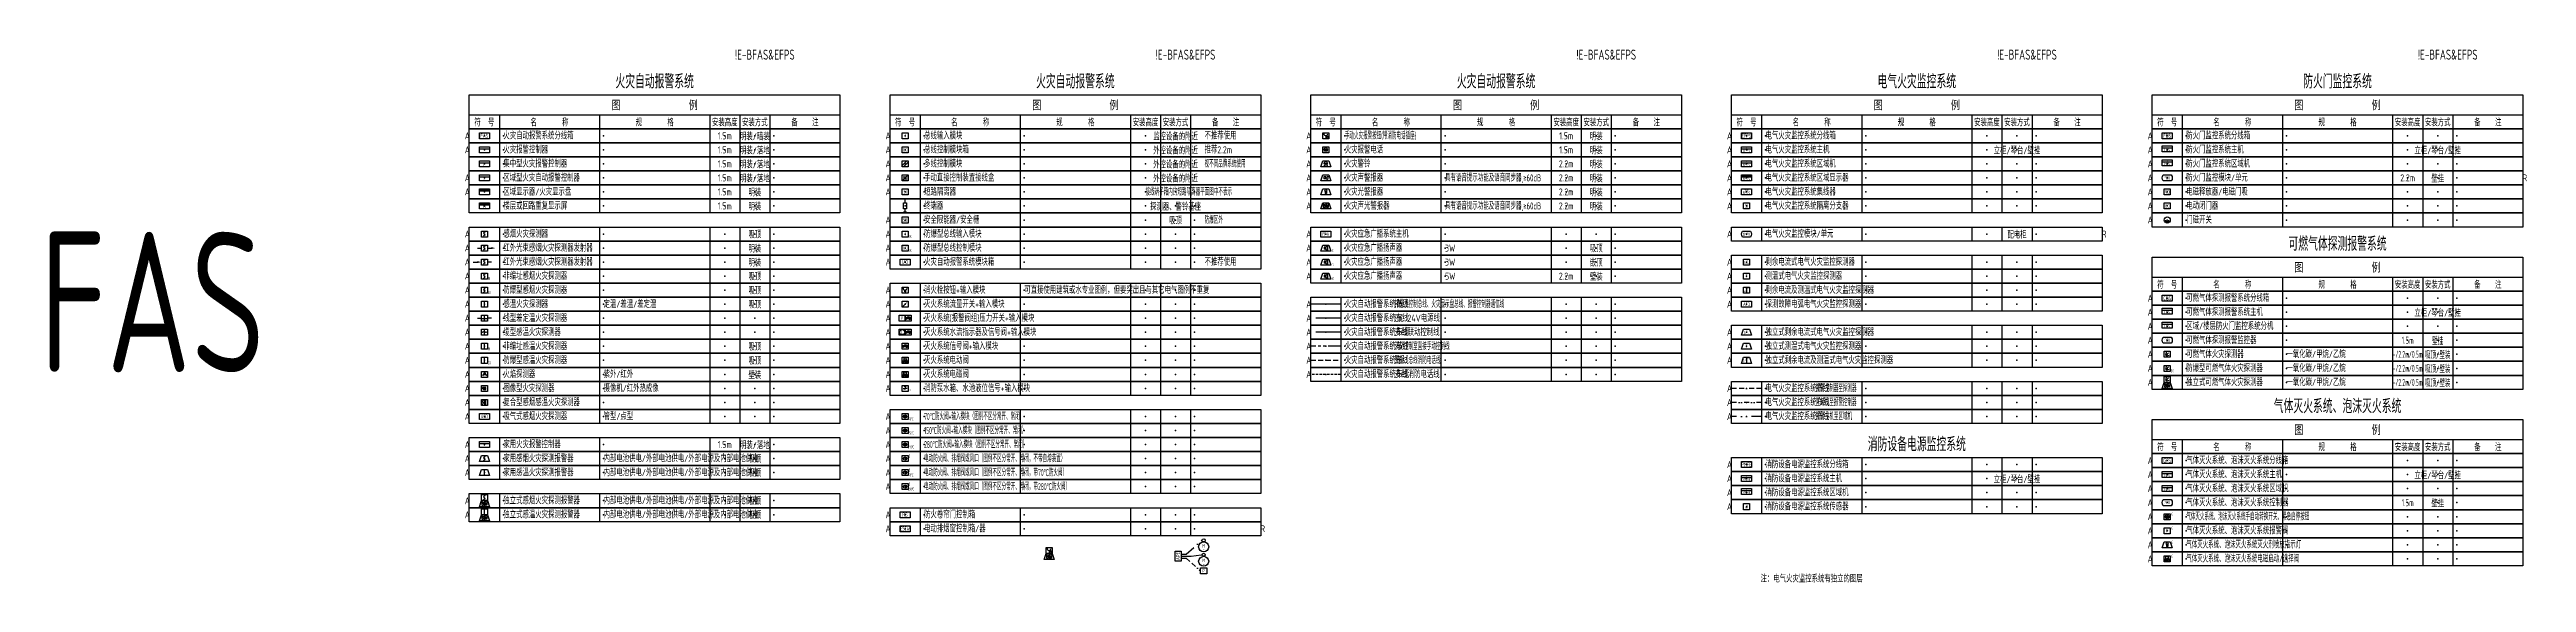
# Model space of a CAD drawing. Extents: x -337 to 273738, y -225 to 2088994.
# Drawn here: x 2509 to 126142, y 434931 to 461512 of the extents above; entities that cross this region are included whole.
import ezdxf
from ezdxf.enums import TextEntityAlignment as Align

# ---------------------------------------------------------------- set-up
doc = ezdxf.new("R2010")
doc.units = 0
doc.header["$LTSCALE"] = 1000
for name, pattern in [('BORDER2', [0.875, 0.25, -0.125, 0.25, -0.125, 0, -0.125]), ('CENTER', [2, 1.25, -0.25, 0.25, -0.25]), ('DASHDOT', [1, 0.5, -0.25, 0, -0.25]), ('DIVIDE', [1.25, 0.5, -0.25, 0, -0.25, 0, -0.25]), ('DIVIDE2', [0.625, 0.25, -0.125, 0, -0.125, 0, -0.125]), ('HIDDEN', [0.375, 0.25, -0.125]), ('HIDDEN2', [0.1875, 0.125, -0.0625]), ('PHANTOM', [2.5, 1.25, -0.25, 0.25, -0.25, 0.25, -0.25]), ('PHANTOM2', [1.25, 0.625, -0.125, 0.125, -0.125, 0.125, -0.125])]:
    doc.linetypes.add(name, pattern=pattern)
doc.layers.get('0').update_dxf_attribs({"linetype": 'CONTINUOUS'})
for name, color, linetype in [('E-CTRL-WIRE', 3, 'BORDER2'), ('E-EFPS-DEVC', 3, 'CONTINUOUS'), ('E-EFPS-WIRE', 4, 'BORDER2'), ('E-EFPS-WIRE2', 4, 'DIVIDE2'), ('E-EFPS-WIRE3', 4, 'DIVIDE'), ('E-FAS-DEVC', 3, 'CONTINUOUS'), ('E-FAS-WIRE', 4, 'CONTINUOUS'), ('E-FAS-WIRE2', 4, 'CENTER'), ('E-FAS-WIRE3', 4, 'PHANTOM'), ('E-FAS-WIRE4', 4, 'PHANTOM2'), ('E-FAS-WIRE5', 4, 'HIDDEN'), ('E-FAS-WIRE6', 4, 'HIDDEN2'), ('E-POWR-DEVC', 3, 'CONTINUOUS'), ('E-POWR-EQPM', 3, 'CONTINUOUS'), ('E-POWR-WIRE', 4, 'DASHDOT'), ('E-UNIV-DIAG', 2, 'CONTINUOUS'), ('E-UNIV-EL', 140, 'CONTINUOUS'), ('E-UNIV-NOTE', 6, 'CONTINUOUS'), ('VPORTS', 7, 'CONTINUOUS')]:
    doc.layers.add(name, color=color, linetype=linetype)
doc.styles.add('TH-STYLE3', font='tssdeng.shx', dxfattribs={"width": 0.65, "bigfont": 'tssdchn.shx'})

msp = doc.modelspace()

# ---------------------------------------------------------------- texts
at = {"layer": 'E-UNIV-NOTE', "style": 'TH-STYLE3', "width": 0.7}
for s, height, p in [('!E-BFAS&EFPS', 500, (38212, 461260)), ('!E-BFAS&EFPS', 500, (59212, 461260)), ('!E-BFAS&EFPS', 500, (80212, 461260)), ('!E-BFAS&EFPS', 500, (101212, 461260)), ('!E-BFAS&EFPS', 500, (122212, 461260)), ('FAS', 7000, (7633, 448927))]:
    msp.add_text(s, height=height, dxfattribs=at).set_placement(p, align=Align.MIDDLE)

# ---------------------------------------------------------------- blocks, each defined once
blk = doc.blocks.new('E-BKTS2')
for p, q in [((0, 0), (185, 0)), ((0, -7), (0, 0)), ((185, 0), (185, -7)), ((185, -7), (0, -7))]:
    blk.add_line(p, q)
at = {"linetype": 'Continuous'}
for p, q in [((15, 0), (15, -7)), ((65, 0), (65, -7)), ((120, 0), (120, -7)), ((135, 0), (135, -7)), ((150, 0), (150, -7))]:
    blk.add_line(p, q, dxfattribs=at)
for p in [(7.5, -3.5), (17, -3.5), (67, -3.5), (127.5, -3.5), (142.5, -3.5), (152, -3.5)]:
    blk.add_point(p, dxfattribs=at)
blk = doc.blocks.new('E-BKTS1')
blk.add_line((0, -10), (185, -10))
at = {"linetype": 'Continuous'}
for p, q in [((15, -10), (15, -17)), ((65, -10), (65, -17)), ((120, -10), (120, -17)), ((135, -10), (135, -17)), ((150, -10), (150, -17))]:
    blk.add_line(p, q, dxfattribs=at)
blk.add_lwpolyline([(0, 0), (185, 0), (185, -17), (0, -17)], close=True)
at = {"layer": 'E-UNIV-NOTE', "linetype": 'Continuous', "style": 'TH-STYLE3', "width": 0.7}
for s, p in [('符  号', (7.5, -13.5)), ('名       称', (40, -13.5)), ('规       格', (92.5, -13.5)), ('备    注', (167.5, -13.5))]:
    blk.add_text(s, height=3.5, dxfattribs=at).set_placement(p, align=Align.MIDDLE)
at = {"layer": 'E-UNIV-NOTE', "style": 'TH-STYLE3', "width": 0.7}
for s, height, p in [('图                例', 5, (92.5, -5)), ('安装高度', 3.5, (127.5, -13.5)), ('安装方式', 3.5, (142.5, -13.5))]:
    blk.add_text(s, height=height, dxfattribs=at).set_placement(p, align=Align.MIDDLE)
blk = doc.blocks.new('E-BFAS110')
blk.add_lwpolyline([(-1.5, -1.5), (-1.5, 1.5), (1.5, 1.5), (1.5, -1.5)], close=True)
at = {"layer": 'E-UNIV-EL'}
blk.add_lwpolyline([(0.4, 1.1), (-0.4, 0.4), (0.4, -0.4), (-0.4, -1.1)], dxfattribs=at)
blk = doc.blocks.new('E-BFAS112')
blk.add_lwpolyline([(-1.5, -1.5), (-1.5, 1.5), (1.5, 1.5), (1.5, -1.5)], close=True)
at = {"layer": 'E-UNIV-EL'}
for p, q in [((-3.5, 0), (-1.5, 0)), ((1.5, 0), (3.5, 0))]:
    blk.add_line(p, q, dxfattribs=at)
blk.add_lwpolyline([(0.4, 1.1), (-0.4, 0.4), (0.4, -0.4), (-0.4, -1.1)], dxfattribs=at)
blk.add_lwpolyline([(3.5, 0, 1, 0, 0), (5.5, 0, 0, 0, 0)], format="xyseb", dxfattribs=at)
blk = doc.blocks.new('E-BFAS113')
blk.add_lwpolyline([(-1.5, -1.5), (-1.5, 1.5), (1.5, 1.5), (1.5, -1.5)], close=True)
at = {"layer": 'E-UNIV-EL'}
for p, q in [((-5.5, 0), (-3.5, 0)), ((3.5, 0), (1.5, 0))]:
    blk.add_line(p, q, dxfattribs=at)
blk.add_lwpolyline([(-3.5, 0, 1, 0, 0), (-1.5, 0, 0, 0, 0)], format="xyseb", dxfattribs=at)
blk.add_lwpolyline([(0.4, 1.1), (-0.4, 0.4), (0.4, -0.4), (-0.4, -1.1)], dxfattribs=at)
blk = doc.blocks.new('E-BFAS122')
blk.add_lwpolyline([(-1.5, -1.5), (-1.5, 1.5), (1.5, 1.5), (1.5, -1.5)], close=True)
at = {"layer": 'E-UNIV-EL'}
for p, q in [((-3.5, 0), (-1.5, 0)), ((0.3, 0.6), (-0.3, 0.6)), ((0, -1), (0, 1)), ((3.5, 0), (1.5, 0)), ((1.5, -0.3), (-1.5, -0.3))]:
    blk.add_line(p, q, dxfattribs=at)
at = {"layer": 'E-UNIV-EL', "const_width": 0.25}
blk.add_lwpolyline([(-0.125, -0.75, 1), (0.125, -0.75, 1)], format="xyb", close=True, dxfattribs=at)
blk = doc.blocks.new('E-BFAS123')
blk.add_lwpolyline([(-1.5, -1.5), (-1.5, 1.5), (1.5, 1.5), (1.5, -1.5)], close=True)
at = {"layer": 'E-UNIV-EL'}
blk.add_line((0, -1), (0, 1), dxfattribs=at)
blk.add_lwpolyline([(1.5, 0.1), (1.2, -0.2), (0.9, 0.2), (0.5, -0.2), (0.2, 0.2), (-0.2, -0.2), (-0.5, 0.2), (-0.9, -0.2), (-1.2, 0.2), (-1.5, -0.1)], dxfattribs=at)
at = {"layer": 'E-UNIV-EL', "const_width": 0.25}
blk.add_lwpolyline([(-0.1, -0.8, 1), (0.1, -0.8, 1)], format="xyb", close=True, dxfattribs=at)
blk = doc.blocks.new('E-BFAS120')
blk.add_lwpolyline([(-1.5, -1.5), (-1.5, 1.5), (1.5, 1.5), (1.5, -1.5)], close=True)
at = {"layer": 'E-UNIV-EL'}
blk.add_line((0, -1), (0, 1), dxfattribs=at)
at = {"layer": 'E-UNIV-EL', "const_width": 0.25}
blk.add_lwpolyline([(-0.125, -0.75, 1), (0.125, -0.75, 1)], format="xyb", close=True, dxfattribs=at)
blk = doc.blocks.new('E-BFAS130')
blk.add_lwpolyline([(-1.5, -1.5), (-1.5, 1.5), (1.5, 1.5), (1.5, -1.5)], close=True)
at = {"layer": 'E-UNIV-EL'}
for q in [(-1, -0.7), (1, -0.7)]:
    blk.add_line((0, 1), q, dxfattribs=at)
blk = doc.blocks.new('E-BFAS150')
blk.add_lwpolyline([(-1.5, -1.5), (-1.5, 1.5), (1.5, 1.5), (1.5, -1.5)], close=True)
at = {"layer": 'E-UNIV-EL'}
for p, q in [((0, 1.5), (0, -1.5)), ((0.8, -1), (0.8, 1))]:
    blk.add_line(p, q, dxfattribs=at)
blk.add_lwpolyline([(-0.4, 1.1), (-1.1, 0.4), (-0.4, -0.4), (-1.1, -1.1)], dxfattribs=at)
at = {"layer": 'E-UNIV-EL', "const_width": 0.25}
blk.add_lwpolyline([(0.6, -0.8, 1), (0.9, -0.8, 1)], format="xyb", close=True, dxfattribs=at)
blk = doc.blocks.new('E-BFAS160')
blk.add_lwpolyline([(-2.5, -1.5), (-2.5, 1.5), (2.5, 1.5), (2.5, -1.5)], close=True)
at = {"layer": 'E-UNIV-EL', "style": 'TH-STYLE3', "width": 0.7}
blk.add_attdef('F', text='', height=1.7, dxfattribs=at).set_placement((0, 0), align=Align.MIDDLE)
blk = doc.blocks.new('E-BFAS020')
blk.add_lwpolyline([(-2.5, -1.5), (-2.5, 1.5), (2.5, 1.5), (2.5, -1.5)], close=True)
at = {"layer": 'E-UNIV-EL'}
blk.add_line((-2.5, 0.5), (2.5, 0.5), dxfattribs=at)
blk = doc.blocks.new('E-BFAS021')
blk.add_lwpolyline([(-2.5, -1.5), (-2.5, 1.5), (2.5, 1.5), (2.5, -1.5)], close=True)
at = {"layer": 'E-UNIV-EL'}
blk.add_line((-2.5, 0.5), (2.5, 0.5), dxfattribs=at)
at = {"layer": 'E-UNIV-EL', "style": 'TH-STYLE3', "width": 0.7}
blk.add_attdef('F', text='', height=1.5, dxfattribs=at).set_placement((0, -0.5), align=Align.MIDDLE)
blk = doc.blocks.new('E-BFAS022')
blk.add_lwpolyline([(-2.5, -1.5), (-2.5, 1.5), (2.5, 1.5), (2.5, -1.5)], close=True)
at = {"layer": 'E-UNIV-EL'}
blk.add_line((-2.5, 0.5), (2.5, 0.5), dxfattribs=at)
at = {"layer": 'E-UNIV-EL', "style": 'TH-STYLE3', "width": 0.7}
blk.add_attdef('F', text='', height=1.5, dxfattribs=at).set_placement((0, -0.5), align=Align.MIDDLE)
blk = doc.blocks.new('E-BFAS010')
blk.add_lwpolyline([(-2.5, -1.5), (-2.5, 1.5), (2.5, 1.5), (2.5, -1.5)], close=True)
at = {"layer": 'E-UNIV-EL', "style": 'TH-STYLE3', "width": 0.7}
blk.add_attdef('BOX', text='', height=2, dxfattribs=at).set_placement((0, 0), align=Align.MIDDLE)
blk = doc.blocks.new('E-BFAS030')
blk.add_lwpolyline([(-2.5, -1.5), (-2.5, 1.5), (2.5, 1.5), (2.5, -1.5)], close=True)
at = {"layer": 'E-UNIV-EL'}
for p, q in [((-2.5, 1), (2.5, 1)), ((-2.5, 0.5), (2.5, 0.5))]:
    blk.add_line(p, q, dxfattribs=at)
at = {"layer": 'E-UNIV-EL', "style": 'TH-STYLE3', "width": 0.7}
blk.add_attdef('F', text='', height=1.5, dxfattribs=at).set_placement((0, -0.5), align=Align.MIDDLE)
blk = doc.blocks.new('E-BFAS031')
blk.add_lwpolyline([(-2.5, -1.5), (-2.5, 1.5), (2.5, 1.5), (2.5, -1.5)], close=True)
at = {"layer": 'E-UNIV-EL'}
for p, q in [((-2.5, 1), (2.5, 1)), ((-2.5, 0.5), (2.5, 0.5))]:
    blk.add_line(p, q, dxfattribs=at)
at = {"layer": 'E-UNIV-EL', "style": 'TH-STYLE3', "width": 0.7}
blk.add_attdef('F', text='', height=1.5, dxfattribs=at).set_placement((0, -0.5), align=Align.MIDDLE)
blk = doc.blocks.new('E-BFAS110-2')
blk.add_lwpolyline([(-1.5, -1.5), (-1.5, 1.5), (1.5, 1.5), (1.5, -1.5)], close=True)
at = {"layer": 'E-UNIV-EL'}
blk.add_lwpolyline([(0.4, 1.1), (-0.4, 0.4), (0.4, -0.4), (-0.4, -1.1)], dxfattribs=at)
at = {"layer": 'E-UNIV-EL', "style": 'TH-STYLE3', "width": 0.5}
blk.add_attdef('F', text='', height=1.5, dxfattribs=at).set_placement((2.5, -1.2), align=Align.MIDDLE)
blk = doc.blocks.new('E-BFAS110-3')
blk.add_lwpolyline([(-1.5, -1.5), (-1.5, 1.5), (1.5, 1.5), (1.5, -1.5)], close=True)
at = {"layer": 'E-UNIV-EL'}
blk.add_lwpolyline([(0.4, 1.1), (-0.4, 0.4), (0.4, -0.4), (-0.4, -1.1)], dxfattribs=at)
at = {"layer": 'E-UNIV-EL', "style": 'TH-STYLE3', "width": 0.5}
blk.add_attdef('F', text='', height=1.5, dxfattribs=at).set_placement((2.5, -1.2), align=Align.MIDDLE)
blk = doc.blocks.new('E-BFAS120-2')
blk.add_lwpolyline([(-1.5, -1.5), (-1.5, 1.5), (1.5, 1.5), (1.5, -1.5)], close=True)
at = {"layer": 'E-UNIV-EL'}
blk.add_line((0, -1), (0, 1), dxfattribs=at)
at = {"layer": 'E-UNIV-EL', "const_width": 0.25}
blk.add_lwpolyline([(-0.125, -0.75, 1), (0.125, -0.75, 1)], format="xyb", close=True, dxfattribs=at)
at = {"layer": 'E-UNIV-EL', "style": 'TH-STYLE3', "width": 0.5}
blk.add_attdef('F', text='', height=1.5, dxfattribs=at).set_placement((2.5, -1.25), align=Align.MIDDLE)
blk = doc.blocks.new('E-BFAS120-3')
blk.add_lwpolyline([(-1.5, -1.5), (-1.5, 1.5), (1.5, 1.5), (1.5, -1.5)], close=True)
at = {"layer": 'E-UNIV-EL'}
blk.add_line((0, -1), (0, 1), dxfattribs=at)
at = {"layer": 'E-UNIV-EL', "const_width": 0.25}
blk.add_lwpolyline([(-0.125, -0.75, 1), (0.125, -0.75, 1)], format="xyb", close=True, dxfattribs=at)
at = {"layer": 'E-UNIV-EL', "style": 'TH-STYLE3', "width": 0.5}
blk.add_attdef('F', text='', height=1.5, dxfattribs=at).set_placement((2.5, -1.25), align=Align.MIDDLE)
blk = doc.blocks.new('E-BFAS060')
blk.add_lwpolyline([(-2.5, -1.5), (-2.5, 1.5), (2.5, 1.5), (2.5, -1.5)], close=True)
at = {"layer": 'E-UNIV-EL'}
blk.add_line((-2.5, 0.5), (2.5, 0.5), dxfattribs=at)
at = {"layer": 'E-UNIV-EL', "style": 'TH-STYLE3', "width": 0.7}
blk.add_attdef('F', text='', height=1.5, dxfattribs=at).set_placement((0, -0.5), align=Align.MIDDLE)
blk = doc.blocks.new('E-BFAS114')
blk.add_lwpolyline([(-2.5, -1.5), (-1.5, 1.5), (1.5, 1.5), (2.5, -1.5)], close=True)
at = {"layer": 'E-UNIV-EL'}
blk.add_lwpolyline([(0.4, 1.1), (-0.4, 0.4), (0.4, -0.4), (-0.4, -1.1)], dxfattribs=at)
blk = doc.blocks.new('E-BFAS124')
blk.add_lwpolyline([(-2.5, -1.5), (-1.5, 1.5), (1.5, 1.5), (2.5, -1.5)], close=True)
at = {"layer": 'E-UNIV-EL'}
blk.add_line((0, -1), (0, 1), dxfattribs=at)
at = {"layer": 'E-UNIV-EL', "const_width": 0.25}
blk.add_lwpolyline([(-0.125, -0.75, 1), (0.125, -0.75, 1)], format="xyb", close=True, dxfattribs=at)
blk = doc.blocks.new('E-BFAS170')
blk.add_lwpolyline([(-1.5, -1.5), (-1.5, 1.5), (1.5, 1.5), (1.5, -1.5)], close=True)
at = {"layer": 'E-UNIV-EL'}
blk.add_lwpolyline([(-0.65, -0.2), (-1.1, -0.2), (-1.1, 0.2), (-0.85, 0.2)], dxfattribs=at)
blk.add_lwpolyline([(0.75, 0.5), (-1, 0.5), (-0.5, -0.5), (0.75, -0.5)], close=True, dxfattribs=at)
blk = doc.blocks.new('E-BFAS115')
for points in [[(-2.5, -3), (-1.5, 0), (1.5, 0), (2.5, -3)], [(-1.5, 0), (-1.5, 3), (1.5, 3), (1.5, 0)]]:
    blk.add_lwpolyline(points, close=True)
at = {"layer": 'E-UNIV-EL'}
for p, q in [((0, 0), (0, -3)), ((-1.6, -0.5), (-0.2, -0.9)), ((-1.1, -1.5), (-1.6, -0.5)), ((-0.5, -1.5), (-1.3, -1.5)), ((-1.3, -1.5), (-1.3, -2.3)), ((-1.3, -2.3), (-0.5, -2.3)), ((-0.7, -1.5), (-0.2, -0.9)), ((-0.5, -1.5), (-0.5, -2.3)), ((0.6, -1.4), (0.6, -2.3)), ((1.2, -2.3), (0.6, -2.3)), ((1.2, -1.4), (1.2, -2.3))]:
    blk.add_line(p, q, dxfattribs=at)
blk.add_lwpolyline([(0.4, 2.6), (-0.4, 1.9), (0.4, 1.1), (-0.4, 0.4)], dxfattribs=at)
blk.add_circle((0.9, -1), 0.5, dxfattribs=at)
blk = doc.blocks.new('E-BFAS125')
for points in [[(-2.5, -3), (-1.5, 0), (1.5, 0), (2.5, -3)], [(-1.5, 0), (-1.5, 3), (1.5, 3), (1.5, 0)]]:
    blk.add_lwpolyline(points, close=True)
at = {"layer": 'E-UNIV-EL'}
for p, q in [((0, 0.5), (0, 2.5)), ((0, 0), (0, -3)), ((-1.6, -0.5), (-0.2, -0.9)), ((-1.1, -1.5), (-1.6, -0.5)), ((-0.5, -1.5), (-1.3, -1.5)), ((-1.3, -1.5), (-1.3, -2.3)), ((-1.3, -2.3), (-0.5, -2.3)), ((-0.7, -1.5), (-0.2, -0.9)), ((-0.5, -1.5), (-0.5, -2.3)), ((0.6, -1.4), (0.6, -2.3)), ((1.2, -2.3), (0.6, -2.3)), ((1.2, -1.4), (1.2, -2.3))]:
    blk.add_line(p, q, dxfattribs=at)
at = {"layer": 'E-UNIV-EL', "const_width": 0.25}
blk.add_lwpolyline([(-0.1, 0.7, 1), (0.1, 0.7, 1)], format="xyb", close=True, dxfattribs=at)
at = {"layer": 'E-UNIV-EL'}
blk.add_circle((0.9, -1), 0.5, dxfattribs=at)
blk = doc.blocks.new('火灾自动报警系统一')
at = {"layer": 'E-FAS-DEVC', "xscale": 100, "yscale": 100, "zscale": 100}
for name, p, values in [('E-BFAS010', (750, -2050), {'BOX': 'FAS'}), ('E-BFAS021', (750, -3450), {'F': 'C'}), ('E-BFAS022', (750, -4150), {'F': 'Z'}), ('E-BFAS030', (750, -4850), {'F': 'D'}), ('E-BFAS031', (750, -5550), {'F': 'FI'}), ('E-BFAS110-2', (750, -9050), {'F': 'N'}), ('E-BFAS110-3', (750, -9750), {'F': 'EX'}), ('E-BFAS120-2', (750, -12550), {'F': 'N'}), ('E-BFAS120-3', (750, -13250), {'F': 'EX'}), ('E-BFAS160', (750, -16050), {'F': 'ASD'}), ('E-BFAS060', (750, -17450), {'F': 'H'})]:
    blk.add_blockref(name, p, dxfattribs=at).add_auto_attribs(values)
for name, p in [('E-BFAS020', (750, -2750)), ('E-BFAS110', (750, -6950)), ('E-BFAS113', (750, -8350)), ('E-BFAS112', (750, -7650)), ('E-BFAS122', (750, -11150)), ('E-BFAS120', (750, -10450)), ('E-BFAS123', (750, -11850)), ('E-BFAS130', (750, -13950)), ('E-BFAS170', (750, -14650)), ('E-BFAS150', (750, -15350)), ('E-BFAS114', (750, -18150)), ('E-BFAS124', (750, -18850)), ('E-BFAS115', (750, -20250)), ('E-BFAS125', (750, -20950))]:
    blk.add_blockref(name, p, dxfattribs=at)
at = {"layer": 'E-UNIV-DIAG', "xscale": 100, "yscale": 100, "zscale": 100}
for name, p in [('E-BKTS1', (0, 0)), ('E-BKTS2', (0, -1700)), ('E-BKTS2', (0, -2400)), ('E-BKTS2', (0, -3100)), ('E-BKTS2', (0, -3800)), ('E-BKTS2', (0, -4500)), ('E-BKTS2', (0, -5200)), ('E-BKTS2', (0, -6600)), ('E-BKTS2', (0, -7300)), ('E-BKTS2', (0, -8000)), ('E-BKTS2', (0, -8700)), ('E-BKTS2', (0, -9400)), ('E-BKTS2', (0, -10100)), ('E-BKTS2', (0, -10800)), ('E-BKTS2', (0, -11500)), ('E-BKTS2', (0, -12200)), ('E-BKTS2', (0, -12900)), ('E-BKTS2', (0, -13600)), ('E-BKTS2', (0, -14300)), ('E-BKTS2', (0, -15000)), ('E-BKTS2', (0, -15700)), ('E-BKTS2', (0, -17100)), ('E-BKTS2', (0, -17800)), ('E-BKTS2', (0, -18500)), ('E-BKTS2', (0, -19900)), ('E-BKTS2', (0, -20600))]:
    blk.add_blockref(name, p, dxfattribs=at)
at = {"layer": 'E-UNIV-NOTE', "style": 'TH-STYLE3', "width": 0.7}
for s, height, p in [('火灾自动报警系统', 700, (9250, 700)), ('A', 350, (-100, -2050)), ('1.5m', 350, (12750, -2050)), ('明装/暗装', 350, (14250, -2050)), ('A', 350, (-100, -2750)), ('1.5m', 350, (12750, -2750)), ('1.5m', 350, (12750, -3450)), ('明装/落地', 350, (14250, -2750)), ('明装/落地', 350, (14250, -3450)), ('A', 350, (-100, -4150)), ('A', 350, (-100, -4850)), ('1.5m', 350, (12750, -4150)), ('1.5m', 350, (12750, -4850)), ('明装/落地', 350, (14250, -4150)), ('明装', 350, (14250, -4850)), ('1.5m', 350, (12750, -5550)), ('明装', 350, (14250, -5550)), ('A', 350, (-100, -6950)), ('吸顶', 350, (14250, -6950)), ('A', 350, (-100, -7650)), ('A', 350, (-100, -8350)), ('明装', 350, (14250, -7650)), ('明装', 350, (14250, -8350)), ('A', 350, (-100, -9050)), ('A', 350, (-100, -9750)), ('吸顶', 350, (14250, -9050)), ('吸顶', 350, (14250, -9750)), ('A', 350, (-100, -10450)), ('A', 350, (-100, -11150)), ('吸顶', 350, (14250, -10450)), ('A', 350, (-100, -11850)), ('A', 350, (-100, -12550)), ('A', 350, (-100, -13250)), ('吸顶', 350, (14250, -12550)), ('吸顶', 350, (14250, -13250)), ('A', 350, (-100, -13950)), ('A', 350, (-100, -14650)), ('壁装', 350, (14250, -13950)), ('A', 350, (-100, -15350)), ('A', 350, (-100, -16050)), ('A', 350, (-100, -17450)), ('1.5m', 350, (12750, -17450)), ('明装/落地', 350, (14250, -17450)), ('A', 350, (-100, -18150)), ('吸顶', 350, (14250, -18150)), ('A', 350, (-100, -18850)), ('吸顶', 350, (14250, -18850)), ('A', 350, (-100, -20250)), ('A', 350, (-100, -20950)), ('吸顶', 350, (14250, -20250)), ('吸顶', 350, (14250, -20950))]:
    blk.add_text(s, height=height, dxfattribs=at).set_placement(p, align=Align.MIDDLE)
at = {"layer": 'E-UNIV-NOTE', "linetype": 'Continuous', "style": 'TH-STYLE3', "width": 0.7}
for s, p in [('火灾自动报警系统分线箱', (1700, -2050)), ('集中型火灾报警控制器', (1700, -3450)), ('火灾报警控制器', (1700, -2750)), ('区域型火灾自动报警控制器', (1700, -4150)), ('家用火灾报警控制器', (1700, -17450)), ('内部电池供电/外部电池供电/外部电源及内部电池供电', (6700, -18150)), ('内部电池供电/外部电池供电/外部电源及内部电池供电', (6700, -18850)), ('内部电池供电/外部电池供电/外部电源及内部电池供电', (6700, -20250)), ('内部电池供电/外部电池供电/外部电源及内部电池供电', (6700, -20950))]:
    blk.add_text(s, height=350, dxfattribs=at).set_placement(p, align=Align.MIDDLE_LEFT)
at = {"layer": 'E-UNIV-NOTE', "style": 'TH-STYLE3', "width": 0.7}
for s, p in [('区域显示器/火灾显示盘', (1700, -4850)), ('楼层或回路重复显示屏', (1700, -5550)), ('感烟火灾探测器', (1700, -6950)), ('红外光束感烟火灾探测器发射器', (1700, -7650)), ('红外光束感烟火灾探测器发射器', (1700, -8350)), ('非编址感烟火灾探测器', (1700, -9050)), ('防爆型感烟火灾探测器', (1700, -9750)), ('感温火灾探测器', (1700, -10450)), ('线型差定温火灾探测器', (1700, -11150)), ('定温/差温/差定温', (6700, -10450)), ('缆型感温火灾探测器', (1700, -11850)), ('非编址感温火灾探测器', (1700, -12550)), ('防爆型感温火灾探测器', (1700, -13250)), ('火焰探测器', (1700, -13950)), ('图像型火灾探测器', (1700, -14650)), ('摄像机/红外热成像', (6700, -14650)), ('紫外/红外', (6700, -13950)), ('复合型感烟感温火灾探测器', (1700, -15350)), ('吸气式感烟火灾探测器', (1700, -16050)), ('管型/点型', (6700, -16050)), ('家用感烟火灾探测报警器', (1700, -18150)), ('家用感温火灾探测报警器', (1700, -18850)), ('独立式感烟火灾探测报警器', (1700, -20250)), ('独立式感温火灾探测报警器', (1700, -20950))]:
    blk.add_text(s, height=350, dxfattribs=at).set_placement(p, align=Align.MIDDLE_LEFT)
blk = doc.blocks.new('E-BFAS810')
blk.add_lwpolyline([(-2.5, -1.5), (-2.5, 1.5), (2.5, 1.5), (2.5, -1.5)], close=True)
at = {"layer": 'E-UNIV-EL', "style": 'TH-STYLE3', "width": 0.7}
blk.add_attdef('BOX', text='', height=2, dxfattribs=at).set_placement((0, 0), align=Align.MIDDLE)
blk = doc.blocks.new('E-BFAS510')
blk.add_lwpolyline([(-1.5, -1.5), (-1.5, 1.5), (1.5, 1.5), (1.5, -1.5)], close=True)
at = {"layer": 'E-UNIV-EL', "style": 'TH-STYLE3', "width": 0.7}
blk.add_attdef('F', text='', height=1.7, dxfattribs=at).set_placement((0, 0), align=Align.MIDDLE)
blk = doc.blocks.new('E-BFAS521')
blk.add_lwpolyline([(-1.5, -1.5), (-1.5, 1.5), (1.5, 1.5), (1.5, -1.5)], close=True)
at = {"layer": 'E-UNIV-EL'}
for p, q in [((-1.5, -0.8), (0.8, 1.5)), ((-0.8, -1.5), (1.5, 0.8))]:
    blk.add_line(p, q, dxfattribs=at)
blk = doc.blocks.new('E-BFAS522')
blk.add_lwpolyline([(-1.5, -1.5), (-1.5, 1.5), (1.5, 1.5), (1.5, -1.5)], close=True)
at = {"layer": 'E-UNIV-EL'}
for p, q in [((-1.5, -1.5), (1.5, 1.5)), ((-1, 0.5), (1, 0.5)), ((-1, -0.5), (1, -0.5))]:
    blk.add_line(p, q, dxfattribs=at)
blk = doc.blocks.new('E-BFAS540')
blk.add_lwpolyline([(-1.5, -1.5), (-1.5, 1.5), (1.5, 1.5), (1.5, -1.5)], close=True)
at = {"layer": 'E-UNIV-EL', "style": 'TH-STYLE3', "width": 0.7}
blk.add_attdef('F', text='', height=1.7, dxfattribs=at).set_placement((0, 0), align=Align.MIDDLE)
blk = doc.blocks.new('E-BFAS610')
blk.add_lwpolyline([(-1.5, -1.5), (-1.5, 1.5), (1.5, 1.5), (1.5, -1.5)], close=True)
at = {"layer": 'E-UNIV-EL'}
for p, q in [((0, 0), (0, -1)), ((-0.5, -0.5), (0.5, -0.5))]:
    blk.add_line(p, q, dxfattribs=at)
blk.add_arc((0, 1), 1, 180, 0, dxfattribs=at)
blk = doc.blocks.new('E-BFAS620')
blk.add_lwpolyline([(-1.5, -1.5), (-1.5, 1.5), (1.5, 1.5), (1.5, -1.5)], close=True)
at = {"layer": 'E-UNIV-EL', "style": 'TH-STYLE3', "width": 0.7}
blk.add_attdef('F', text='', height=1.7, dxfattribs=at).set_placement((0, 0), align=Align.MIDDLE)
blk = doc.blocks.new('E-BFAS621-2')
blk.add_lwpolyline([(-1.5, -1.5), (-1.5, 1.5), (1.5, 1.5), (1.5, -1.5)], close=True)
at = {"layer": 'E-UNIV-EL'}
for p in [(0, 0), (0.6, 1.2)]:
    blk.add_line(p, (0, 1.2), dxfattribs=at)
blk.add_lwpolyline([(1, -0.6), (1, 0.6), (-1, -0.6), (-1, 0.6)], close=True, dxfattribs=at)
blk = doc.blocks.new('E-BFAS622')
blk.add_lwpolyline([(-1.5, -1.5), (-1.5, 1.5), (1.5, 1.5), (1.5, -1.5)], close=True)
at = {"layer": 'E-UNIV-EL'}
blk.add_circle((0, 0), 1.3, dxfattribs=at)
at = {"layer": 'E-UNIV-EL', "style": 'TH-STYLE3', "width": 0.7}
blk.add_attdef('S', text='', height=1.7, dxfattribs=at).set_placement((0, 0), align=Align.MIDDLE)
blk = doc.blocks.new('E-BFAS550')
blk.add_lwpolyline([(-1.5, -1.5), (-1.5, 1.5), (1.5, 1.5), (1.5, -1.5)], close=True)
at = {"layer": 'E-UNIV-EL', "style": 'TH-STYLE3', "width": 0.7}
blk.add_attdef('F', text='', height=1.7, dxfattribs=at).set_placement((0, 0), align=Align.MIDDLE)
blk = doc.blocks.new('E-BFAS520')
blk.add_lwpolyline([(-1.5, -1.5), (-1.5, 1.5), (1.5, 1.5), (1.5, -1.5)], close=True)
at = {"layer": 'E-UNIV-EL', "style": 'TH-STYLE3', "width": 0.5}
blk.add_attdef('F', text='', height=1.7, dxfattribs=at).set_placement((0, 0), align=Align.MIDDLE)
blk = doc.blocks.new('E-BFAS510-3')
blk.add_lwpolyline([(-1.5, -1.5), (-1.5, 1.5), (1.5, 1.5), (1.5, -1.5)], close=True)
at = {"layer": 'E-UNIV-EL', "style": 'TH-STYLE3'}
for tag, height, width, p in [('F', 1.7, 0.7, (0, 0)), ('S', 1.5, 0.5, (2.5, -1.25))]:
    blk.add_attdef(tag, text='', height=height, dxfattribs=dict(at, width=width)).set_placement(p, align=Align.MIDDLE)
blk = doc.blocks.new('E-BFAS520-3')
blk.add_lwpolyline([(-1.5, -1.5), (-1.5, 1.5), (1.5, 1.5), (1.5, -1.5)], close=True)
at = {"layer": 'E-UNIV-EL', "style": 'TH-STYLE3', "width": 0.5}
for tag, height, p in [('F', 1.7, (0, 0)), ('S', 1.5, (2.5, -1.25))]:
    blk.add_attdef(tag, text='', height=height, dxfattribs=at).set_placement(p, align=Align.MIDDLE)
blk = doc.blocks.new('E-BFAS711')
blk.add_lwpolyline([(-1.5, -1.5), (-1.5, 1.5), (1.5, 1.5), (1.5, -1.5)], close=True)
at = {"layer": 'E-UNIV-EL'}
blk.add_line((1, 0), (-1, 0), dxfattribs=at)
blk.add_circle((0, 0), 0.8, dxfattribs=at)
at = {"layer": 'E-UNIV-EL', "style": 'TH-STYLE3', "width": 0.5}
blk.add_attdef('F', text='', height=1.5, dxfattribs=at).set_placement((3, -1.25), align=Align.MIDDLE)
blk = doc.blocks.new('E-BFAS712')
blk.add_lwpolyline([(-1.5, -1.5), (-1.5, 1.5), (1.5, 1.5), (1.5, -1.5)], close=True)
at = {"layer": 'E-UNIV-EL'}
blk.add_line((1, 0), (-1, 0), dxfattribs=at)
blk.add_circle((0, 0), 0.8, dxfattribs=at)
at = {"layer": 'E-UNIV-EL', "style": 'TH-STYLE3', "width": 0.5}
blk.add_attdef('F', text='', height=1.5, dxfattribs=at).set_placement((3, -1.25), align=Align.MIDDLE)
blk = doc.blocks.new('E-BFAS730')
blk.add_lwpolyline([(-1.5, -1.5), (-1.5, 1.5), (1.5, 1.5), (1.5, -1.5)], close=True)
at = {"layer": 'E-UNIV-EL'}
blk.add_line((-0.7, 0.7), (0.7, -0.7), dxfattribs=at)
blk.add_circle((0, 0), 0.8, dxfattribs=at)
at = {"layer": 'E-UNIV-EL', "style": 'TH-STYLE3', "width": 0.5}
blk.add_attdef('F', text='', height=1.5, dxfattribs=at).set_placement((2.2, 1.2), align=Align.MIDDLE)
blk = doc.blocks.new('E-BFAS731')
blk.add_lwpolyline([(-1.5, -1.5), (-1.5, 1.5), (1.5, 1.5), (1.5, -1.5)], close=True)
at = {"layer": 'E-UNIV-EL'}
blk.add_line((-0.7, 0.7), (0.7, -0.7), dxfattribs=at)
blk.add_circle((0, 0), 0.8, dxfattribs=at)
at = {"layer": 'E-UNIV-EL', "style": 'TH-STYLE3', "width": 0.5}
for p in [(2.2, 1.2), (3, -1.2)]:
    blk.add_attdef('F', text='', height=1.5, dxfattribs=at).set_placement(p, align=Align.MIDDLE)
blk = doc.blocks.new('E-BFAS732')
blk.add_lwpolyline([(-1.5, -1.5), (-1.5, 1.5), (1.5, 1.5), (1.5, -1.5)], close=True)
at = {"layer": 'E-UNIV-EL'}
blk.add_line((-0.7, 0.7), (0.7, -0.7), dxfattribs=at)
blk.add_circle((0, 0), 0.8, dxfattribs=at)
at = {"layer": 'E-UNIV-EL', "style": 'TH-STYLE3', "width": 0.5}
for p in [(2.2, 1.2), (3, -1.2)]:
    blk.add_attdef('F', text='', height=1.5, dxfattribs=at).set_placement(p, align=Align.MIDDLE)
blk = doc.blocks.new('E-BFAS630-2')
blk.add_lwpolyline([(-1.5, -1.5), (-1.5, 1.5), (1.5, 1.5), (1.5, -1.5)], close=True)
at = {"layer": 'E-UNIV-EL'}
for p, q in [((0, 0.7), (0, 0.5)), ((0, 0.4), (0, 0.2)), ((0, 0.1), (0, 0)), ((0.2, 1.1), (0.5, 1.1)), ((-1, 0), (-0.5, 0)), ((0, -0.1), (0, -0.3))]:
    blk.add_line(p, q, dxfattribs=at)
blk.add_lwpolyline([(0, 1.4, -0.533333), (0, 0.7, -0.533333)], format="xyb", close=True, dxfattribs=at)
blk.add_lwpolyline([(1, 0), (0.5, 0), (-0.5, -0.6)], dxfattribs=at)
at = {"layer": 'E-UNIV-EL', "style": 'TH-STYLE3', "width": 0.5}
blk.add_attdef('F', text='', height=1.5, dxfattribs=at).set_placement((2.5, -1.3), align=Align.MIDDLE)
blk = doc.blocks.new('E-BFAS713')
blk.add_lwpolyline([(-1.5, -1.5), (-1.5, 1.5), (1.5, 1.5), (1.5, -1.5)], close=True)
at = {"layer": 'E-UNIV-EL'}
blk.add_line((1, 0), (-1, 0), dxfattribs=at)
blk.add_circle((0, 0), 0.8, dxfattribs=at)
at = {"layer": 'E-UNIV-EL', "style": 'TH-STYLE3', "width": 0.5}
blk.add_attdef('F', text='', height=1.5, dxfattribs=at).set_placement((3, -1.25), align=Align.MIDDLE)
blk = doc.blocks.new('E-BFAS910')
for p, q in [((1.5, 0), (0, 0)), ((6, 0), (4.5, 0)), ((6, -0.75), (6, 0.75))]:
    blk.add_line(p, q)
blk.add_lwpolyline([(1.5, -0.75), (1.5, 0.75), (4.5, 0.75), (4.5, -0.75)], close=True)
blk = doc.blocks.new('E-BFAS621-4')
blk.add_lwpolyline([(-1.5, -1.5), (-1.5, 1.5), (1.5, 1.5), (1.5, -1.5)], close=True)
at = {"layer": 'E-UNIV-EL'}
blk.add_line((0, 0), (0, -0.7), dxfattribs=at)
blk.add_lwpolyline([(1, -1.3), (1, -0.1), (-1, -1.3), (-1, -0.1)], close=True, dxfattribs=at)
blk.add_circle((0, 0.7), 0.65, dxfattribs=at)
at = {"layer": 'E-UNIV-EL', "style": 'TH-STYLE3', "width": 0.7}
blk.add_attdef('F', text='', height=1, dxfattribs=at).set_placement((0, 0.7), align=Align.MIDDLE)
blk = doc.blocks.new('E-BFAS621-3')
blk.add_lwpolyline([(-1.5, -1.5), (-1.5, 1.5), (1.5, 1.5), (1.5, -1.5)], close=True)
at = {"layer": 'E-UNIV-EL'}
for p, q in [((-0.7, 1.3), (0.7, 1.3)), ((-0.7, 0), (-0.7, 1.3)), ((-0.7, 0), (0.7, 0)), ((0, 0), (0, -0.7)), ((0.7, 0), (0.7, 1.3))]:
    blk.add_line(p, q, dxfattribs=at)
blk.add_lwpolyline([(1, -1.3), (1, -0.1), (-1, -1.3), (-1, -0.1)], close=True, dxfattribs=at)
at = {"layer": 'E-UNIV-EL', "style": 'TH-STYLE3', "width": 0.7}
blk.add_attdef('F', text='', height=1, dxfattribs=at).set_placement((0, 0.7), align=Align.MIDDLE)
blk = doc.blocks.new('E-BDB004')
blk.add_lwpolyline([(-2.5, -1.5), (-2.5, 1.5), (2.5, 1.5), (2.5, -1.5)], close=True)
at = {"layer": 'E-UNIV-EL', "style": 'TH-STYLE3', "width": 0.7}
blk.add_attdef('BOX', text='', height=2, dxfattribs=at).set_placement((0, 0), align=Align.MIDDLE)
blk = doc.blocks.new('E-BDB052')
blk.add_circle((0, 0), 2.5)
at = {"layer": 'E-UNIV-EL', "style": 'TH-STYLE3', "width": 0.7}
for s, p in [('M', (0, 0.5)), ('~', (0, -1.5))]:
    blk.add_text(s, height=1.8, dxfattribs=at).set_placement(p, align=Align.MIDDLE)
blk = doc.blocks.new('E-BFAS330')
blk.add_lwpolyline([(-2.5, -1.5), (-1.5, 1.5), (1.5, 1.5), (2.5, -1.5)], close=True)
at = {"layer": 'E-UNIV-EL'}
for p, q in [((-1.6, 1), (-0.2, 0.6)), ((-1.1, 0), (-1.6, 1)), ((-0.5, 0), (-1.3, 0)), ((-1.3, 0), (-1.3, -0.8)), ((-0.7, 0), (-0.2, 0.6)), ((-0.5, 0), (-0.5, -0.8)), ((0, 1.5), (0, -1.5)), ((0.6, 0.1), (0.6, -0.8)), ((1.2, 0.1), (1.2, -0.8)), ((-1.3, -0.8), (-0.5, -0.8)), ((1.2, -0.8), (0.6, -0.8))]:
    blk.add_line(p, q, dxfattribs=at)
blk.add_circle((0.9, 0.5), 0.5, dxfattribs=at)
blk = doc.blocks.new('E-BFAS212')
blk.add_lwpolyline([(-1.5, -1.5), (-1.5, 1.5), (1.5, 1.5), (1.5, -1.5)], close=True)
at = {"layer": 'E-UNIV-EL'}
blk.add_line((0, 0), (0, -1), dxfattribs=at)
for radius in [0.5, 0.25]:
    blk.add_circle((0.75, -0.5), radius, dxfattribs=at)
blk.add_arc((0, 1), 1, 180, 0, dxfattribs=at)
blk = doc.blocks.new('E-BFAS011')
blk.add_lwpolyline([(-2.5, -1.5), (-2.5, 1.5), (2.5, 1.5), (2.5, -1.5)], close=True)
at = {"layer": 'E-UNIV-EL', "style": 'TH-STYLE3', "width": 0.7}
blk.add_attdef('F', text='', height=2, dxfattribs=at).set_placement((0, 0), align=Align.MIDDLE)
blk = doc.blocks.new('E-BFAS622-2')
blk.add_lwpolyline([(-1.5, -1.5), (-1.5, 1.5), (1.5, 1.5), (1.5, -1.5)], close=True)
at = {"layer": 'E-UNIV-EL'}
blk.add_line((-1.1, -1.1), (0, 0), dxfattribs=at)
blk.add_lwpolyline([(0, 0, 0.75, 0, 0), (1.1, 1.1, 0, 0, 0)], format="xyseb", dxfattribs=at)
blk = doc.blocks.new('E-BFAS820')
blk.add_lwpolyline([(-2.5, -1.5), (-2.5, 1.5), (2.5, 1.5), (2.5, -1.5)], close=True)
at = {"layer": 'E-UNIV-EL', "style": 'TH-STYLE3', "width": 0.7}
blk.add_attdef('BOX', text='', height=2, dxfattribs=at).set_placement((0, 0), align=Align.MIDDLE)
blk = doc.blocks.new('火灾自动报警系统二')
at = {"layer": 'E-CTRL-WIRE'}
for p, q in [((14529, -23114), (14779, -23114)), ((14779, -23114), (15504, -23753))]:
    blk.add_line(p, q, dxfattribs=at)
at = {"layer": 'E-POWR-DEVC'}
for centre in [(15654, -22227), (15654, -22950)]:
    blk.add_circle(centre, 75, dxfattribs=at)
at = {"layer": 'E-POWR-WIRE'}
for p, q in [((14779, -22914), (15579, -22227)), ((14529, -22914), (14779, -22914)), ((14529, -23014), (15029, -23014)), ((15029, -23014), (15579, -22950))]:
    blk.add_line(p, q, dxfattribs=at)
at = {"layer": 'E-FAS-DEVC', "xscale": 100, "yscale": 100, "zscale": 100}
for name, p, values in [('E-BFAS510', (750, -2050), {'F': 'I'}), ('E-BFAS520', (750, -2750), {'F': 'I/O'}), ('E-BFAS540', (750, -4850), {'F': 'SI'}), ('E-BFAS550', (750, -6250), {'F': 'SB'}), ('E-BFAS510-3', (750, -6950), {'S': 'EX', 'F': 'I'}), ('E-BFAS011', (750, -8350), {'F': 'I/O'}), ('E-BFAS520-3', (750, -7650), {'S': 'EX', 'F': 'I/O'}), ('E-BFAS620', (600, -11150), {'F': 'P'}), ('E-BFAS622', (600, -11850), {'S': 'L'}), ('E-BFAS630-2', (750, -14650), {'F': 'F'}), ('E-BFAS711', (750, -16050), {'F': '70℃'}), ('E-BFAS713', (750, -16750), {'F': '150℃'}), ('E-BFAS712', (750, -17450), {'F': '280℃'}), ('E-BFAS730', (750, -18150), {'F': 'E'}), ('E-BFAS810', (750, -20950), {'BOX': 'RS'}), ('E-BFAS620', (15654, -23753), {'F': 'P'})]:
    blk.add_blockref(name, p, dxfattribs=at).add_auto_attribs(values)
for name, p in [('E-BFAS521', (750, -3450)), ('E-BFAS522', (750, -4150)), ('E-BFAS610', (750, -9750)), ('E-BFAS622-2', (750, -10450)), ('E-BFAS621-2', (900, -11150)), ('E-BFAS621-2', (900, -11850)), ('E-BFAS621-2', (750, -12550)), ('E-BFAS330', (7938, -23031)), ('E-BFAS212', (7938, -22731))]:
    blk.add_blockref(name, p, dxfattribs=at)
at = {"layer": 'E-FAS-DEVC', "xscale": 100, "yscale": 100, "zscale": 100, "rotation": 270}
blk.add_blockref('E-BFAS910', (750, -5250), dxfattribs=at)
at = {"layer": 'E-FAS-DEVC'}
ref = blk.add_blockref('E-BFAS621-4', (750, -13250), dxfattribs=dict(at, xscale=100, yscale=100, zscale=100))
ref.add_attrib('F', 'M', dxfattribs={"layer": 'E-UNIV-EL', "height": 100, "style": 'TH-STYLE3', "width": 0.7}).set_placement((750, -13175), align=Align.MIDDLE)
ref = blk.add_blockref('E-BFAS621-3', (750, -13950), dxfattribs=dict(at, xscale=100, yscale=100, zscale=100))
ref.add_attrib('F', 'M', dxfattribs={"layer": 'E-UNIV-EL', "height": 100, "style": 'TH-STYLE3', "width": 0.7}).set_placement((750, -13875), align=Align.MIDDLE)
ref = blk.add_blockref('E-BFAS731', (750, -18850), dxfattribs=dict(at, xscale=100, yscale=100, zscale=100))
ref.add_attrib('F', 'E', dxfattribs={"layer": 'E-UNIV-EL', "height": 150, "style": 'TH-STYLE3', "width": 0.5}).set_placement((975, -18725), align=Align.MIDDLE)
ref.add_attrib('F', '70℃', dxfattribs={"layer": 'E-UNIV-EL', "height": 150, "style": 'TH-STYLE3', "width": 0.5}).set_placement((1050, -18975), align=Align.MIDDLE)
ref = blk.add_blockref('E-BFAS732', (750, -19550), dxfattribs=dict(at, xscale=100, yscale=100, zscale=100))
ref.add_attrib('F', '280℃', dxfattribs={"layer": 'E-UNIV-EL', "height": 150, "style": 'TH-STYLE3', "width": 0.5}).set_placement((1050, -19675), align=Align.MIDDLE)
ref.add_attrib('F', 'E', dxfattribs={"layer": 'E-UNIV-EL', "height": 150, "style": 'TH-STYLE3', "width": 0.5}).set_placement((975, -19425), align=Align.MIDDLE)
ref = blk.add_blockref('E-BFAS820', (750, -21650), dxfattribs=dict(at, xscale=100, yscale=100, zscale=100))
ref.add_attrib('BOX', 'ESEW', dxfattribs={"layer": 'E-UNIV-EL', "height": 200, "style": 'TH-STYLE3', "width": 0.6}).set_placement((750, -21650), align=Align.MIDDLE)
at = {"layer": 'E-POWR-EQPM', "xscale": 100, "yscale": 100, "zscale": 100, "rotation": 90}
blk.add_blockref('E-BDB004', (14379, -23014), dxfattribs=at).add_auto_attribs({'BOX': 'APE'})
at = {"layer": 'E-POWR-EQPM', "xscale": 100, "yscale": 100, "zscale": 100}
for p in [(15654, -22552), (15654, -23275)]:
    blk.add_blockref('E-BDB052', p, dxfattribs=at)
at = {"layer": 'E-UNIV-DIAG', "xscale": 100, "yscale": 100, "zscale": 100}
for name, p in [('E-BKTS1', (0, 0)), ('E-BKTS2', (0, -1700)), ('E-BKTS2', (0, -2400)), ('E-BKTS2', (0, -3100)), ('E-BKTS2', (0, -3800)), ('E-BKTS2', (0, -4500)), ('E-BKTS2', (0, -5200)), ('E-BKTS2', (0, -5900)), ('E-BKTS2', (0, -6600)), ('E-BKTS2', (0, -7300)), ('E-BKTS2', (0, -8000)), ('E-BKTS2', (0, -9400)), ('E-BKTS2', (0, -10100)), ('E-BKTS2', (0, -10800)), ('E-BKTS2', (0, -11500)), ('E-BKTS2', (0, -12200)), ('E-BKTS2', (0, -12900)), ('E-BKTS2', (0, -13600)), ('E-BKTS2', (0, -14300)), ('E-BKTS2', (0, -15700)), ('E-BKTS2', (0, -16400)), ('E-BKTS2', (0, -17100)), ('E-BKTS2', (0, -17800)), ('E-BKTS2', (0, -18500)), ('E-BKTS2', (0, -19200)), ('E-BKTS2', (0, -20600)), ('E-BKTS2', (0, -21300))]:
    blk.add_blockref(name, p, dxfattribs=at)
at = {"layer": 'E-UNIV-NOTE', "style": 'TH-STYLE3', "width": 0.7}
for s, height, p in [('火灾自动报警系统', 700, (9250, 700)), ('A', 350, (-100, -2050)), ('监控设备的附近', 350, (14250, -2050)), ('A', 350, (-100, -2750)), ('A', 350, (-100, -3450)), ('外控设备的附近', 350, (14250, -2750)), ('外控设备的附近', 350, (14250, -3450)), ('A', 350, (-100, -4150)), ('A', 350, (-100, -4850)), ('外控设备的附近', 350, (14250, -4150)), ('A', 350, (-100, -6250)), ('探测器、警铃基座', 350, (14250, -5550)), ('吸顶', 350, (14250, -6250)), ('A', 350, (-100, -6950)), ('A', 350, (-100, -7650)), ('A', 350, (-100, -8350)), ('A', 350, (-100, -9750)), ('A', 350, (-100, -10450)), ('A', 350, (-100, -11150)), ('A', 350, (-100, -11850)), ('A', 350, (-100, -12550)), ('A', 350, (-100, -13250)), ('A', 350, (-100, -13950)), ('A', 350, (-100, -14650)), ('A', 350, (-100, -16050)), ('A', 350, (-100, -16750)), ('A', 350, (-100, -17450)), ('A', 350, (-100, -18150)), ('A', 350, (-100, -18850)), ('A', 350, (-100, -19550)), ('A', 350, (-100, -20950)), ('A', 350, (-100, -21650)), ('R', 350, (18600, -21650))]:
    blk.add_text(s, height=height, dxfattribs=at).set_placement(p, align=Align.MIDDLE)
at = {"layer": 'E-UNIV-NOTE', "style": 'TH-STYLE3'}
for s, width, p in [('总线输入模块', 0.7, (1700, -2050)), ('不推荐使用', 0.7, (15700, -2050)), ('总线控制模块箱', 0.7, (1700, -2750)), ('多线控制模块', 0.7, (1700, -3450)), ('视不同品牌系统使用', 0.5, (15700, -3450)), ('推荐2.2m', 0.7, (15700, -2750)), ('短路隔离器', 0.7, (1700, -4850)), ('手动直接控制装置接线盒', 0.7, (1700, -4150)), ('接线端子箱内的短路隔离器平面图中不表示', 0.5, (12750, -4850)), ('终端器', 0.7, (1700, -5550)), ('安全限能器/安全栅', 0.7, (1700, -6250)), ('防爆区外', 0.5, (15700, -6250)), ('防爆型总线输入模块', 0.7, (1700, -6950)), ('防爆型总线控制模块', 0.7, (1700, -7650)), ('不推荐使用', 0.7, (15700, -8350)), ('消火栓按钮+输入模块', 0.7, (1700, -9750)), ('可直接使用建筑或水专业图例，但要突出且与其它电气图例不重复', 0.7, (6700, -9750)), ('灭火系统流量开关+输入模块', 0.7, (1700, -10450)), ('灭火系统(报警阀组)压力开关+输入模块', 0.7, (1700, -11150)), ('灭火系统水流指示器及信号阀+输入模块', 0.7, (1700, -11850)), ('灭火系统信号阀+输入模块', 0.7, (1700, -12550)), ('灭火系统电动阀', 0.7, (1700, -13250)), ('灭火系统电磁阀', 0.7, (1700, -13950)), ('消防泵水箱、水池液位信号+输入模块', 0.7, (1700, -14650)), ('70℃防火阀+输入模块（图例不区分常开、常闭）', 0.5, (1700, -16050)), ('150℃防火阀+输入模块（图例不区分常开、常闭）', 0.5, (1700, -16750)), ('280℃防火阀+输入模块（图例不区分常开、常闭）', 0.5, (1700, -17450)), ('电动防火阀、排烟阀或风口（图例不区分常开、常闭，不带自熔装置）', 0.5, (1700, -18150)), ('电动防火阀、排烟阀或风口（图例不区分常开、常闭，带70℃防火阀）', 0.5, (1700, -18850)), ('电动防火阀、排烟阀或风口（图例不区分常开、常闭，带280℃防火阀）', 0.5, (1700, -19550)), ('防火卷帘门控制箱', 0.7, (1700, -20950)), ('电动排烟窗控制箱/器', 0.7, (1700, -21650))]:
    blk.add_text(s, height=350, dxfattribs=dict(at, width=width)).set_placement(p, align=Align.MIDDLE_LEFT)
at = {"layer": 'E-UNIV-NOTE', "linetype": 'Continuous', "style": 'TH-STYLE3', "width": 0.7}
blk.add_text('火灾自动报警系统模块箱', height=350, dxfattribs=at).set_placement((1700, -8350), align=Align.MIDDLE_LEFT)
blk = doc.blocks.new('E-BFAS310')
blk.add_lwpolyline([(-2.5, -1.5), (-1.5, 1.5), (1.5, 1.5), (2.5, -1.5)], close=True)
at = {"layer": 'E-UNIV-EL'}
blk.add_line((1, 0), (-1, 0), dxfattribs=at)
for points in [[(-0.5, 0), (-0.5, -1), (-1, -1)], [(0.5, 0), (0.5, -1), (1, -1)]]:
    blk.add_lwpolyline(points, dxfattribs=at)
blk.add_arc((0, 0), 1, 0, 180, dxfattribs=at)
blk = doc.blocks.new('E-BFAS311')
blk.add_lwpolyline([(-2.5, -1.5), (-1.5, 1.5), (1.5, 1.5), (2.5, -1.5)], close=True)
at = {"layer": 'E-UNIV-EL'}
for p, q in [((-1, 0.5), (-1, -0.5)), ((0, 0.5), (-1, 0.5)), ((0, 0.2), (1.2, 0.8)), ((0, -0.5), (0, 0.5)), ((1.2, 0.8), (0.8, -0.8)), ((0, -0.5), (-1, -0.5)), ((0, -0.2), (0.8, -0.8))]:
    blk.add_line(p, q, dxfattribs=at)
blk = doc.blocks.new('E-BFAS320')
blk.add_lwpolyline([(-2.5, -1.5), (-1.5, 1.5), (1.5, 1.5), (2.5, -1.5)], close=True)
at = {"layer": 'E-UNIV-EL'}
for p, q in [((-0.3, 0.1), (-0.3, -0.8)), ((0.3, 0.1), (0.3, -0.8)), ((0.3, -0.8), (-0.3, -0.8))]:
    blk.add_line(p, q, dxfattribs=at)
blk.add_circle((0, 0.5), 0.5, dxfattribs=at)
blk = doc.blocks.new('E-BFAS420')
blk.add_lwpolyline([(-2.5, -1.5), (-2.5, 1.5), (2.5, 1.5), (2.5, -1.5)], close=True)
at = {"layer": 'E-UNIV-EL', "style": 'TH-STYLE3', "width": 0.7}
blk.add_attdef('F', text='', height=1.7, dxfattribs=at).set_placement((0, 0), align=Align.MIDDLE)
blk = doc.blocks.new('E-BFAS220')
blk.add_lwpolyline([(-1.5, -1.5), (-1.5, 1.5), (1.5, 1.5), (1.5, -1.5)], close=True)
at = {"layer": 'E-UNIV-EL'}
blk.add_lwpolyline([(0.6, 0), (1, 0, 1), (-1, 0), (-0.6, 0)], format="xyb", dxfattribs=at)
blk.add_lwpolyline([(-0.7, -0.7), (-0.5, 0.3), (0.5, 0.3), (0.7, -0.7)], close=True, dxfattribs=at)
blk = doc.blocks.new('E-BFAS410-2')
blk.add_lwpolyline([(-2.5, -1.5), (-1.5, 1.5), (1.5, 1.5), (2.5, -1.5)], close=True)
at = {"layer": 'E-UNIV-EL'}
for p, q in [((0, 0.5), (-0.8, 0.5)), ((-0.8, 0.5), (-0.8, -0.5)), ((0, 0.5), (0.8, 1.2)), ((0, -0.5), (0, 0.5)), ((0.8, 1.2), (0.8, -1.2)), ((0, -0.5), (-0.8, -0.5)), ((0, -0.5), (0.8, -1.2))]:
    blk.add_line(p, q, dxfattribs=at)
at = {"layer": 'E-UNIV-EL', "style": 'TH-STYLE3', "width": 0.5}
blk.add_attdef('F', text='', height=1.5, dxfattribs=at).set_placement((3.5, -1.2), align=Align.MIDDLE)
blk = doc.blocks.new('E-BFAS410-3')
blk.add_lwpolyline([(-2.5, -1.5), (-1.5, 1.5), (1.5, 1.5), (2.5, -1.5)], close=True)
at = {"layer": 'E-UNIV-EL'}
for p, q in [((0, 0.5), (-0.8, 0.5)), ((-0.8, 0.5), (-0.8, -0.5)), ((0, 0.5), (0.8, 1.2)), ((0, -0.5), (0, 0.5)), ((0.8, 1.2), (0.8, -1.2)), ((0, -0.5), (-0.8, -0.5)), ((0, -0.5), (0.8, -1.2))]:
    blk.add_line(p, q, dxfattribs=at)
at = {"layer": 'E-UNIV-EL', "style": 'TH-STYLE3', "width": 0.5}
blk.add_attdef('F', text='', height=1.5, dxfattribs=at).set_placement((3.5, -1.2), align=Align.MIDDLE)
blk = doc.blocks.new('E-BFAS410-4')
blk.add_lwpolyline([(-2.5, -1.5), (-1.5, 1.5), (1.5, 1.5), (2.5, -1.5)], close=True)
at = {"layer": 'E-UNIV-EL'}
for p, q in [((0, 0.5), (-0.8, 0.5)), ((-0.8, 0.5), (-0.8, -0.5)), ((0, 0.5), (0.8, 1.2)), ((0, -0.5), (0, 0.5)), ((0.8, 1.2), (0.8, -1.2)), ((0, -0.5), (-0.8, -0.5)), ((0, -0.5), (0.8, -1.2))]:
    blk.add_line(p, q, dxfattribs=at)
at = {"layer": 'E-UNIV-EL', "style": 'TH-STYLE3', "width": 0.5}
blk.add_attdef('F', text='', height=1.5, dxfattribs=at).set_placement((3.5, -1.2), align=Align.MIDDLE)
blk = doc.blocks.new('火灾自动报警系统三')
at = {"layer": 'E-FAS-WIRE'}
blk.add_line((1500, -10450), (0, -10450), dxfattribs=at)
at = {"layer": 'E-FAS-WIRE2'}
blk.add_line((1500, -11150), (0, -11150), dxfattribs=at)
at = {"layer": 'E-FAS-WIRE3'}
blk.add_line((1500, -11850), (0, -11850), dxfattribs=at)
at = {"layer": 'E-FAS-WIRE4'}
blk.add_line((1500, -12550), (0, -12550), dxfattribs=at)
at = {"layer": 'E-FAS-WIRE5'}
blk.add_line((0, -13250), (1500, -13250), dxfattribs=at)
at = {"layer": 'E-FAS-WIRE6'}
blk.add_line((1500, -13950), (0, -13950), dxfattribs=at)
at = {"layer": 'VPORTS'}
blk.add_point((6700, -4150), dxfattribs=at)
at = {"layer": 'E-FAS-DEVC', "xscale": 100, "yscale": 100, "zscale": 100}
for name, p in [('E-BFAS212', (750, -2050)), ('E-BFAS310', (750, -3450)), ('E-BFAS220', (750, -2750)), ('E-BFAS311', (750, -4150)), ('E-BFAS320', (750, -4850)), ('E-BFAS330', (750, -5550))]:
    blk.add_blockref(name, p, dxfattribs=at)
for name, p, values in [('E-BFAS420', (750, -6950), {'F': 'FPA'}), ('E-BFAS410-2', (750, -7650), {'F': 'C'}), ('E-BFAS410-3', (750, -8350), {'F': 'R'}), ('E-BFAS410-4', (750, -9050), {'F': 'W'})]:
    blk.add_blockref(name, p, dxfattribs=at).add_auto_attribs(values)
at = {"layer": 'E-UNIV-DIAG', "xscale": 100, "yscale": 100, "zscale": 100}
for name, p in [('E-BKTS1', (0, 0)), ('E-BKTS2', (0, -1700)), ('E-BKTS2', (0, -2400)), ('E-BKTS2', (0, -3100)), ('E-BKTS2', (0, -3800)), ('E-BKTS2', (0, -4500)), ('E-BKTS2', (0, -5200)), ('E-BKTS2', (0, -6600)), ('E-BKTS2', (0, -7300)), ('E-BKTS2', (0, -8000)), ('E-BKTS2', (0, -8700)), ('E-BKTS2', (0, -10100)), ('E-BKTS2', (0, -10800)), ('E-BKTS2', (0, -11500)), ('E-BKTS2', (0, -12200)), ('E-BKTS2', (0, -12900)), ('E-BKTS2', (0, -13600))]:
    blk.add_blockref(name, p, dxfattribs=at)
at = {"layer": 'E-UNIV-NOTE', "style": 'TH-STYLE3', "width": 0.7}
for s, height, p in [('火灾自动报警系统', 700, (9250, 700)), ('A', 350, (-100, -2050)), ('1.5m', 350, (12750, -2050)), ('明装', 350, (14250, -2050)), ('A', 350, (-100, -2750)), ('A', 350, (-100, -3450)), ('2.2m', 350, (12750, -3450)), ('1.5m', 350, (12750, -2750)), ('明装', 350, (14250, -2750)), ('明装', 350, (14250, -3450)), ('A', 350, (-100, -4150)), ('A', 350, (-100, -4850)), ('2.2m', 350, (12750, -4150)), ('2.2m', 350, (12750, -4850)), ('明装', 350, (14250, -4150)), ('明装', 350, (14250, -4850)), ('A', 350, (-100, -5550)), ('2.2m', 350, (12750, -5550)), ('明装', 350, (14250, -5550)), ('A', 350, (-100, -6950)), ('A', 350, (-100, -7650)), ('A', 350, (-100, -8350)), ('嵌顶', 350, (14250, -8350)), ('吸顶', 350, (14250, -7650)), ('A', 350, (-100, -9050)), ('A', 350, (-100, -10450)), ('A', 350, (-100, -11150)), ('A', 350, (-100, -11850)), ('A', 350, (-100, -12550)), ('A', 350, (-100, -13250)), ('A', 350, (-100, -13950))]:
    blk.add_text(s, height=height, dxfattribs=at).set_placement(p, align=Align.MIDDLE)
at = {"layer": 'E-UNIV-NOTE', "style": 'TH-STYLE3'}
for s, width, p in [('手动火灾报警按钮(带消防电话插座)', 0.5, (1700, -2050)), ('火灾报警电话', 0.7, (1700, -2750)), ('火灾警铃', 0.7, (1700, -3450)), ('火灾声警报器', 0.7, (1700, -4150)), ('火灾光警报器', 0.7, (1700, -4850)), ('具有语音提示功能及语音同步器,≥60dB', 0.6, (6700, -4150)), ('火灾声光警报器', 0.7, (1700, -5550)), ('具有语音提示功能及语音同步器,≥60dB', 0.6, (6700, -5550)), ('火灾应急广播系统主机', 0.7, (1700, -6950)), ('火灾应急广播扬声器', 0.7, (1700, -7650)), ('火灾应急广播扬声器', 0.7, (1700, -8350)), ('3W', 0.7, (6700, -7650)), ('3W', 0.7, (6700, -8350)), ('火灾应急广播扬声器', 0.7, (1700, -9050)), ('5W', 0.7, (6700, -9050)), ('火灾自动报警系统布线', 0.7, (1700, -10450)), ('火灾自动报警系统布线', 0.7, (1700, -11150)), ('报警及控制总线、火灾显示盘总线、报警控制器通信线', 0.5, (4200, -10450)), ('DC 24V电源线', 0.7, (4200, -11150)), ('火灾自动报警系统布线', 0.7, (1700, -11850)), ('火灾自动报警系统布线', 0.7, (1700, -12550)), ('消防控制室直接手动控制线', 0.5, (4200, -12550)), ('多线联动控制线', 0.7, (4200, -11850)), ('火灾自动报警系统布线', 0.7, (1700, -13250)), ('警报、总线消防电话线', 0.5, (4200, -13250)), ('火灾自动报警系统布线', 0.7, (1700, -13950)), ('多线消防电话线', 0.7, (4200, -13950))]:
    blk.add_text(s, height=350, dxfattribs=dict(at, width=width)).set_placement(p, align=Align.MIDDLE_LEFT)
at = {"layer": 'E-UNIV-NOTE', "linetype": 'Continuous', "style": 'TH-STYLE3', "width": 0.7}
for s, p in [('2.2m', (12750, -9050)), ('壁装', (14250, -9050))]:
    blk.add_text(s, height=350, dxfattribs=at).set_placement(p, align=Align.MIDDLE)
blk = doc.blocks.new('E-BEFPS240')
blk.add_lwpolyline([(-2.5, -1.5), (-2.5, 1.5), (2.5, 1.5), (2.5, -1.5)], close=True)
at = {"layer": 'E-UNIV-EL', "style": 'TH-STYLE3', "width": 0.7}
blk.add_attdef('F', text='', height=1.7, dxfattribs=at).set_placement((0, 0), align=Align.MIDDLE)
blk = doc.blocks.new('E-BEFPS211')
blk.add_lwpolyline([(-2.5, -1.5), (-1.5, 1.5), (1.5, 1.5), (2.5, -1.5)], close=True)
at = {"layer": 'E-UNIV-EL', "style": 'TH-STYLE3', "width": 0.7}
blk.add_attdef('F', text='', height=1.7, dxfattribs=at).set_placement((0, 0), align=Align.MIDDLE)
blk = doc.blocks.new('E-BEFPS220')
blk.add_lwpolyline([(-1.5, -1.5), (-1.5, 1.5), (1.5, 1.5), (1.5, -1.5)], close=True)
at = {"layer": 'E-UNIV-EL', "style": 'TH-STYLE3', "width": 0.7}
blk.add_attdef('F', text='', height=1.7, dxfattribs=at).set_placement((0, 0), align=Align.MIDDLE)
blk = doc.blocks.new('E-BEFPS221')
blk.add_lwpolyline([(-2.5, -1.5), (-1.5, 1.5), (1.5, 1.5), (2.5, -1.5)], close=True)
at = {"layer": 'E-UNIV-EL', "style": 'TH-STYLE3', "width": 0.7}
blk.add_attdef('F', text='', height=1.7, dxfattribs=at).set_placement((0, 0), align=Align.MIDDLE)
blk = doc.blocks.new('E-BEFPS230')
blk.add_lwpolyline([(-1.5, -1.5), (-1.5, 1.5), (1.5, 1.5), (1.5, -1.5)], close=True)
at = {"layer": 'E-UNIV-EL'}
blk.add_line((0, 1.5), (0, -1.5), dxfattribs=at)
at = {"layer": 'E-UNIV-EL', "style": 'TH-STYLE3', "width": 0.5}
for tag, p in [('F1', (-0.75, 0)), ('F2', (0.75, 0))]:
    blk.add_attdef(tag, text='', height=1.7, dxfattribs=at).set_placement(p, align=Align.MIDDLE)
blk = doc.blocks.new('E-BEFPS231')
blk.add_lwpolyline([(-2.5, -1.5), (-1.5, 1.5), (1.5, 1.5), (2.5, -1.5)], close=True)
at = {"layer": 'E-UNIV-EL'}
blk.add_line((0, 1.5), (0, -1.5), dxfattribs=at)
at = {"layer": 'E-UNIV-EL', "style": 'TH-STYLE3', "width": 0.5}
for tag, p in [('F1', (-0.75, 0)), ('F2', (0.75, 0))]:
    blk.add_attdef(tag, text='', height=1.7, dxfattribs=at).set_placement(p, align=Align.MIDDLE)
blk = doc.blocks.new('E-BEFPS010')
blk.add_lwpolyline([(-2.5, -1.5), (-2.5, 1.5), (2.5, 1.5), (2.5, -1.5)], close=True)
at = {"layer": 'E-UNIV-EL', "style": 'TH-STYLE3', "width": 0.7}
blk.add_attdef('BOX', text='', height=2, dxfattribs=at).set_placement((0, 0), align=Align.MIDDLE)
blk = doc.blocks.new('E-BEFPS020')
blk.add_lwpolyline([(-2.5, -1.5), (-2.5, 1.5), (2.5, 1.5), (2.5, -1.5)], close=True)
at = {"layer": 'E-UNIV-EL'}
blk.add_line((-2.5, 0.5), (2.5, 0.5), dxfattribs=at)
at = {"layer": 'E-UNIV-EL', "style": 'TH-STYLE3', "width": 0.7}
for height, p in [(1.5, (0, -0.5)), (1, (0, 1))]:
    blk.add_attdef('F', text='', height=height, dxfattribs=at).set_placement(p, align=Align.MIDDLE)
blk = doc.blocks.new('E-BEFPS021')
blk.add_lwpolyline([(-2.5, -1.5), (-2.5, 1.5), (2.5, 1.5), (2.5, -1.5)], close=True)
at = {"layer": 'E-UNIV-EL'}
blk.add_line((-2.5, 0.5), (2.5, 0.5), dxfattribs=at)
at = {"layer": 'E-UNIV-EL', "style": 'TH-STYLE3', "width": 0.7}
for height, p in [(1.5, (0, -0.5)), (1, (0, 1))]:
    blk.add_attdef('F', text='', height=height, dxfattribs=at).set_placement(p, align=Align.MIDDLE)
blk = doc.blocks.new('E-BEFPS030')
blk.add_lwpolyline([(-2.5, -1.5), (-2.5, 1.5), (2.5, 1.5), (2.5, -1.5)], close=True)
at = {"layer": 'E-UNIV-EL'}
for p, q in [((-2.5, 1), (2.5, 1)), ((-2.5, 0.5), (2.5, 0.5))]:
    blk.add_line(p, q, dxfattribs=at)
at = {"layer": 'E-UNIV-EL', "style": 'TH-STYLE3', "width": 0.7}
blk.add_attdef('F', text='', height=1.5, dxfattribs=at).set_placement((0, -0.5), align=Align.MIDDLE)
blk = doc.blocks.new('E-BEFPS040')
blk.add_lwpolyline([(-2.5, -1.5), (-2.5, 1.5), (2.5, 1.5), (2.5, -1.5)], close=True)
at = {"layer": 'E-UNIV-EL', "style": 'TH-STYLE3', "width": 0.7}
for height, p in [(1.5, (0, -0.5)), (1, (0, 1))]:
    blk.add_attdef('F', text='', height=height, dxfattribs=at).set_placement(p, align=Align.MIDDLE)
blk = doc.blocks.new('E-BEFPS210')
blk.add_lwpolyline([(-1.5, -1.5), (-1.5, 1.5), (1.5, 1.5), (1.5, -1.5)], close=True)
at = {"layer": 'E-UNIV-EL', "style": 'TH-STYLE3', "width": 0.7}
blk.add_attdef('F', text='', height=1.7, dxfattribs=at).set_placement((0, 0), align=Align.MIDDLE)
blk = doc.blocks.new('E-BEFPS110')
blk.add_lwpolyline([(-2, 1.5), (2, 1.5, -0.333333), (2, -1.5), (-2, -1.5, -0.333333)], format="xyb", close=True)
at = {"layer": 'E-UNIV-EL', "style": 'TH-STYLE3', "width": 0.7}
blk.add_attdef('F', text='', height=1.5, dxfattribs=at).set_placement((0, 0), align=Align.MIDDLE)
blk = doc.blocks.new('电气火灾监控系统')
at = {"layer": 'E-EFPS-WIRE'}
blk.add_line((1500, -14650), (0, -14650), dxfattribs=at)
at = {"layer": 'E-EFPS-WIRE2'}
blk.add_line((1500, -15350), (0, -15350), dxfattribs=at)
at = {"layer": 'E-EFPS-WIRE3'}
blk.add_line((1500, -16050), (0, -16050), dxfattribs=at)
at = {"layer": 'E-EFPS-DEVC'}
ref = blk.add_blockref('E-BEFPS010', (750, -2050), dxfattribs=dict(at, xscale=100, yscale=100, zscale=100))
ref.add_attrib('EFPS', 'EFPS', dxfattribs={"layer": 'E-UNIV-EL', "height": 200, "style": 'TH-STYLE3', "width": 0.7}).set_placement((750, -2050), align=Align.MIDDLE)
ref = blk.add_blockref('E-BEFPS020', (750, -2750), dxfattribs=dict(at, xscale=100, yscale=100, zscale=100))
ref.add_attrib('F', 'EFPS', dxfattribs={"layer": 'E-UNIV-EL', "height": 150, "style": 'TH-STYLE3', "width": 0.7}).set_placement((750, -2800), align=Align.MIDDLE)
ref.add_attrib('F', 'C', dxfattribs={"layer": 'E-UNIV-EL', "height": 100, "style": 'TH-STYLE3', "width": 0.7}).set_placement((750, -2650), align=Align.MIDDLE)
ref = blk.add_blockref('E-BEFPS021', (750, -3450), dxfattribs=dict(at, xscale=100, yscale=100, zscale=100))
ref.add_attrib('F', 'Z', dxfattribs={"layer": 'E-UNIV-EL', "height": 100, "style": 'TH-STYLE3', "width": 0.7}).set_placement((750, -3350), align=Align.MIDDLE)
ref.add_attrib('F', 'EFPS', dxfattribs={"layer": 'E-UNIV-EL', "height": 150, "style": 'TH-STYLE3', "width": 0.7}).set_placement((750, -3500), align=Align.MIDDLE)
at = {"layer": 'E-EFPS-DEVC', "xscale": 100, "yscale": 100, "zscale": 100}
for name, p, values in [('E-BEFPS030', (750, -4150), {'F': 'EFPS'}), ('E-BFAS540', (750, -5550), {'F': 'SI'}), ('E-BEFPS110', (750, -6950), {'F': 'EFPU'}), ('E-BEFPS210', (750, -8350), {'F': 'I△'}), ('E-BEFPS220', (750, -9050), {'F': 'T'}), ('E-BEFPS230', (750, -9750), {'F1': 'I△', 'F2': 'T'}), ('E-BEFPS240', (750, -10450), {'F': 'AFD'}), ('E-BEFPS211', (750, -11850), {'F': 'I△'}), ('E-BEFPS221', (750, -12550), {'F': 'T'}), ('E-BEFPS231', (750, -13250), {'F2': 'T', 'F1': 'I△'})]:
    blk.add_blockref(name, p, dxfattribs=at).add_auto_attribs(values)
at = {"layer": 'E-EFPS-DEVC'}
ref = blk.add_blockref('E-BEFPS040', (750, -4850), dxfattribs=dict(at, xscale=100, yscale=100, zscale=100))
ref.add_attrib('F', 'HUB', dxfattribs={"layer": 'E-UNIV-EL', "height": 100, "style": 'TH-STYLE3', "width": 0.7}).set_placement((750, -4750), align=Align.MIDDLE)
ref.add_attrib('F', 'EFPS', dxfattribs={"layer": 'E-UNIV-EL', "height": 150, "style": 'TH-STYLE3', "width": 0.7}).set_placement((750, -4900), align=Align.MIDDLE)
at = {"layer": 'E-UNIV-DIAG', "xscale": 100, "yscale": 100, "zscale": 100}
for name, p in [('E-BKTS1', (0, 0)), ('E-BKTS2', (0, -1700)), ('E-BKTS2', (0, -2400)), ('E-BKTS2', (0, -3100)), ('E-BKTS2', (0, -3800)), ('E-BKTS2', (0, -4500)), ('E-BKTS2', (0, -5200)), ('E-BKTS2', (0, -6600)), ('E-BKTS2', (0, -8000)), ('E-BKTS2', (0, -8700)), ('E-BKTS2', (0, -9400)), ('E-BKTS2', (0, -10100)), ('E-BKTS2', (0, -11500)), ('E-BKTS2', (0, -12200)), ('E-BKTS2', (0, -12900)), ('E-BKTS2', (0, -14300)), ('E-BKTS2', (0, -15000)), ('E-BKTS2', (0, -15700))]:
    blk.add_blockref(name, p, dxfattribs=at)
at = {"layer": 'E-UNIV-NOTE', "style": 'TH-STYLE3', "width": 0.7}
for s, height, p in [('电气火灾监控系统', 700, (9250, 700)), ('A', 350, (-100, -2050)), ('A', 350, (-100, -2750)), ('A', 350, (-100, -3450)), ('立柜/琴台/壁挂', 350, (14250, -2750)), ('A', 350, (-100, -4150)), ('A', 350, (-100, -4850)), ('A', 350, (-100, -5550)), ('A', 350, (-100, -6950)), ('配电柜', 350, (14250, -6950)), ('R', 350, (18600, -6950)), ('A', 350, (-100, -8350)), ('A', 350, (-100, -9050)), ('A', 350, (-100, -9750)), ('A', 350, (-100, -10450)), ('A', 350, (-100, -11850)), ('A', 350, (-100, -12550)), ('A', 350, (-100, -13250)), ('A', 350, (-100, -14650)), ('A', 350, (-100, -15350)), ('A', 350, (-100, -16050))]:
    blk.add_text(s, height=height, dxfattribs=at).set_placement(p, align=Align.MIDDLE)
at = {"layer": 'E-UNIV-NOTE', "style": 'TH-STYLE3'}
for s, width, p in [('电气火灾监控系统分线箱', 0.7, (1700, -2050)), ('电气火灾监控系统主机', 0.7, (1700, -2750)), ('电气火灾监控系统区域机', 0.7, (1700, -3450)), ('电气火灾监控系统区域显示器', 0.7, (1700, -4150)), ('电气火灾监控系统集线器', 0.7, (1700, -4850)), ('电气火灾监控系统隔离分支器', 0.7, (1700, -5550)), ('电气火灾监控模块/单元', 0.7, (1700, -6950)), ('剩余电流式电气火灾监控探测器', 0.7, (1700, -8350)), ('测温式电气火灾监控探测器', 0.7, (1700, -9050)), ('剩余电流及测温式电气火灾监控探测器', 0.7, (1700, -9750)), ('探测故障电弧电气火灾监控探测器', 0.7, (1700, -10450)), ('独立式剩余电流式电气火灾监控探测器', 0.7, (1700, -11850)), ('独立式测温式电气火灾监控探测器', 0.7, (1700, -12550)), ('独立式剩余电流及测温式电气火灾监控探测器', 0.7, (1700, -13250)), ('电气火灾监控系统布线', 0.7, (1700, -14650)), ('报警控制器至探测器', 0.5, (4200, -14650)), ('电气火灾监控系统布线', 0.7, (1700, -15350)), ('电气火灾监控系统布线', 0.7, (1700, -16050)), ('报警主机至区域机', 0.5, (4200, -16050)), ('区域机至报警控制器', 0.5, (4200, -15350)), ('注：电气火灾监控系统有独立的图层', 0.7, (1450, -24150))]:
    blk.add_text(s, height=350, dxfattribs=dict(at, width=width)).set_placement(p, align=Align.MIDDLE_LEFT)
blk = doc.blocks.new('E-BFDS010')
blk.add_lwpolyline([(-2.5, -1.5), (-2.5, 1.5), (2.5, 1.5), (2.5, -1.5)], close=True)
at = {"layer": 'E-UNIV-EL', "style": 'TH-STYLE3', "width": 0.7}
blk.add_attdef('BOX', text='', height=2, dxfattribs=at).set_placement((0, 0), align=Align.MIDDLE)
blk = doc.blocks.new('E-BFDS020')
blk.add_lwpolyline([(-2.5, -1.5), (-2.5, 1.5), (2.5, 1.5), (2.5, -1.5)], close=True)
at = {"layer": 'E-UNIV-EL'}
blk.add_line((-2.5, 0.5), (2.5, 0.5), dxfattribs=at)
at = {"layer": 'E-UNIV-EL', "style": 'TH-STYLE3', "width": 0.7}
for height, p in [(1.5, (0, -0.5)), (1, (0, 1))]:
    blk.add_attdef('F', text='', height=height, dxfattribs=at).set_placement(p, align=Align.MIDDLE)
blk = doc.blocks.new('E-BFDS021')
blk.add_lwpolyline([(-2.5, -1.5), (-2.5, 1.5), (2.5, 1.5), (2.5, -1.5)], close=True)
at = {"layer": 'E-UNIV-EL'}
blk.add_line((-2.5, 0.5), (2.5, 0.5), dxfattribs=at)
at = {"layer": 'E-UNIV-EL', "style": 'TH-STYLE3', "width": 0.7}
for height, p in [(1.5, (0, -0.5)), (1, (0, 1))]:
    blk.add_attdef('F', text='', height=height, dxfattribs=at).set_placement(p, align=Align.MIDDLE)
blk = doc.blocks.new('E-BFDS210')
blk.add_lwpolyline([(-1.5, -1.5), (-1.5, 1.5), (1.5, 1.5), (1.5, -1.5)], close=True)
at = {"layer": 'E-UNIV-EL', "style": 'TH-STYLE3', "width": 0.7}
blk.add_attdef('F', text='', height=1.7, dxfattribs=at).set_placement((0, 0), align=Align.MIDDLE)
blk = doc.blocks.new('E-BFDS220')
blk.add_lwpolyline([(-1.5, -1.5), (-1.5, 1.5), (1.5, 1.5), (1.5, -1.5)], close=True)
at = {"layer": 'E-UNIV-EL', "style": 'TH-STYLE3', "width": 0.7}
blk.add_attdef('F', text='', height=1.7, dxfattribs=at).set_placement((0, 0), align=Align.MIDDLE)
blk = doc.blocks.new('E-BIAS100')
blk.add_circle((0, 0), 1.5)
at = {"layer": 'E-UNIV-EL'}
blk.add_lwpolyline([(-0.8, 0), (-0.8, -0.8), (0.8, -0.8), (0.8, 0)], dxfattribs=at)
blk = doc.blocks.new('防火门监控系统')
at = {"layer": 'E-FAS-DEVC', "xscale": 100, "yscale": 100, "zscale": 100}
for name, p, values in [('E-BFDS010', (750, -2050), {'BOX': 'FDS'}), ('E-BEFPS110', (750, -4150), {'F': 'FDU'}), ('E-BFDS210', (750, -4850), {'F': 'RD'}), ('E-BFDS220', (750, -5550), {'F': 'EC'})]:
    blk.add_blockref(name, p, dxfattribs=at).add_auto_attribs(values)
at = {"layer": 'E-FAS-DEVC'}
ref = blk.add_blockref('E-BFDS020', (750, -2700), dxfattribs=dict(at, xscale=100, yscale=100, zscale=100))
ref.add_attrib('F', 'C', dxfattribs={"layer": 'E-UNIV-EL', "height": 100, "style": 'TH-STYLE3', "width": 0.7}).set_placement((750, -2600), align=Align.MIDDLE)
ref.add_attrib('F', 'FDS', dxfattribs={"layer": 'E-UNIV-EL', "height": 150, "style": 'TH-STYLE3', "width": 0.7}).set_placement((750, -2750), align=Align.MIDDLE)
ref = blk.add_blockref('E-BFDS021', (750, -3400), dxfattribs=dict(at, xscale=100, yscale=100, zscale=100))
ref.add_attrib('F', 'FDS', dxfattribs={"layer": 'E-UNIV-EL', "height": 150, "style": 'TH-STYLE3', "width": 0.7}).set_placement((750, -3450), align=Align.MIDDLE)
ref.add_attrib('F', 'Z', dxfattribs={"layer": 'E-UNIV-EL', "height": 100, "style": 'TH-STYLE3', "width": 0.7}).set_placement((750, -3300), align=Align.MIDDLE)
at = {"layer": 'E-FAS-DEVC', "xscale": 100, "yscale": 100, "zscale": 100}
blk.add_blockref('E-BIAS100', (750, -6250), dxfattribs=at)
at = {"layer": 'E-UNIV-DIAG', "xscale": 100, "yscale": 100, "zscale": 100}
for name, p in [('E-BKTS1', (0, 0)), ('E-BKTS2', (0, -1700)), ('E-BKTS2', (0, -2400)), ('E-BKTS2', (0, -3100)), ('E-BKTS2', (0, -3800)), ('E-BKTS2', (0, -4500)), ('E-BKTS2', (0, -5200)), ('E-BKTS2', (0, -5900))]:
    blk.add_blockref(name, p, dxfattribs=at)
at = {"layer": 'E-UNIV-NOTE', "style": 'TH-STYLE3', "width": 0.7}
for s, height, p in [('防火门监控系统', 700, (9250, 700)), ('A', 350, (-100, -2050)), ('A', 350, (-100, -2750)), ('A', 350, (-100, -3450)), ('立柜/琴台/壁挂', 350, (14250, -2750)), ('A', 350, (-100, -4150)), ('A', 350, (-100, -4850)), ('2.2m', 350, (12750, -4150)), ('壁挂', 350, (14250, -4150)), ('R', 350, (18600, -4150)), ('A', 350, (-100, -5550)), ('A', 350, (-100, -6250))]:
    blk.add_text(s, height=height, dxfattribs=at).set_placement(p, align=Align.MIDDLE)
for s, p in [('防火门监控系统分线箱', (1700, -2050)), ('防火门监控系统主机', (1700, -2750)), ('防火门监控系统区域机', (1700, -3450)), ('防火门监控模块/单元', (1700, -4150)), ('电磁释放器/电磁门吸', (1700, -4850)), ('门磁开关', (1700, -6250)), ('电动闭门器', (1700, -5550))]:
    blk.add_text(s, height=350, dxfattribs=at).set_placement(p, align=Align.MIDDLE_LEFT)
blk = doc.blocks.new('E-BCGS110')
blk.add_lwpolyline([(-2, 1.5), (2, 1.5, -0.333333), (2, -1.5), (-2, -1.5, -0.333333)], format="xyb", close=True)
at = {"layer": 'E-UNIV-EL', "style": 'TH-STYLE3', "width": 0.7}
blk.add_attdef('F', text='', height=1.5, dxfattribs=at).set_placement((0, 0), align=Align.MIDDLE)
blk = doc.blocks.new('E-BCGS010')
blk.add_lwpolyline([(-2.5, -1.5), (-2.5, 1.5), (2.5, 1.5), (2.5, -1.5)], close=True)
at = {"layer": 'E-UNIV-EL', "style": 'TH-STYLE3', "width": 0.7}
blk.add_attdef('BOX', text='', height=2, dxfattribs=at).set_placement((0, 0), align=Align.MIDDLE)
blk = doc.blocks.new('E-BCGS020')
blk.add_lwpolyline([(-2.5, -1.5), (-2.5, 1.5), (2.5, 1.5), (2.5, -1.5)], close=True)
at = {"layer": 'E-UNIV-EL'}
blk.add_line((-2.5, 0.5), (2.5, 0.5), dxfattribs=at)
at = {"layer": 'E-UNIV-EL', "style": 'TH-STYLE3', "width": 0.7}
for height, p in [(1.5, (0, -0.5)), (1, (0, 1))]:
    blk.add_attdef('F', text='', height=height, dxfattribs=at).set_placement(p, align=Align.MIDDLE)
blk = doc.blocks.new('E-BCGS021')
blk.add_lwpolyline([(-2.5, -1.5), (-2.5, 1.5), (2.5, 1.5), (2.5, -1.5)], close=True)
at = {"layer": 'E-UNIV-EL'}
blk.add_line((-2.5, 0.5), (2.5, 0.5), dxfattribs=at)
at = {"layer": 'E-UNIV-EL', "style": 'TH-STYLE3', "width": 0.7}
for height, p in [(1.5, (0, -0.5)), (1, (0, 1))]:
    blk.add_attdef('F', text='', height=height, dxfattribs=at).set_placement(p, align=Align.MIDDLE)
blk = doc.blocks.new('E-BCGS210')
blk.add_lwpolyline([(-1.5, -1.5), (-1.5, 1.5), (1.5, 1.5), (1.5, -1.5)], close=True)
at = {"layer": 'E-UNIV-EL'}
for p, q in [((-0.7, -0.4), (-0.4, 1)), ((-0.7, -0.7), (0.7, 0.7)), ((-0.4, -0.7), (1, -0.4))]:
    blk.add_line(p, q, dxfattribs=at)
at = {"layer": 'E-UNIV-EL', "const_width": 0.25}
blk.add_lwpolyline([(-0.6, -0.4, 1), (-0.4, -0.6, 1)], format="xyb", close=True, dxfattribs=at)
blk = doc.blocks.new('E-BCGS210-2')
blk.add_lwpolyline([(-1.5, -1.5), (-1.5, 1.5), (1.5, 1.5), (1.5, -1.5)], close=True)
at = {"layer": 'E-UNIV-EL'}
for p, q in [((-0.7, -0.4), (-0.4, 1)), ((-0.7, -0.7), (0.7, 0.7)), ((-0.4, -0.7), (1, -0.4))]:
    blk.add_line(p, q, dxfattribs=at)
at = {"layer": 'E-UNIV-EL', "const_width": 0.25}
blk.add_lwpolyline([(-0.6, -0.4, 1), (-0.4, -0.6, 1)], format="xyb", close=True, dxfattribs=at)
at = {"layer": 'E-UNIV-EL', "style": 'TH-STYLE3', "width": 0.5}
blk.add_attdef('F', text='', height=1.5, dxfattribs=at).set_placement((2.5, -1.2), align=Align.MIDDLE)
blk = doc.blocks.new('E-BCGS215')
for points in [[(-2.5, -3), (-1.5, 0), (1.5, 0), (2.5, -3)], [(-1.5, 0), (-1.5, 3), (1.5, 3), (1.5, 0)]]:
    blk.add_lwpolyline(points, close=True)
at = {"layer": 'E-UNIV-EL'}
for p, q in [((-0.7, 1.1), (-0.4, 2.5)), ((-0.7, 0.8), (0.7, 2.2)), ((-0.4, 0.8), (1, 1.1)), ((0, 0), (0, -3)), ((-1.6, -0.5), (-0.2, -0.9)), ((-1.1, -1.5), (-1.6, -0.5)), ((-0.5, -1.5), (-1.3, -1.5)), ((-1.3, -1.5), (-1.3, -2.3)), ((-1.3, -2.3), (-0.5, -2.3)), ((-0.7, -1.5), (-0.2, -0.9)), ((-0.5, -1.5), (-0.5, -2.3)), ((0.6, -1.4), (0.6, -2.3)), ((1.2, -2.3), (0.6, -2.3)), ((1.2, -1.4), (1.2, -2.3))]:
    blk.add_line(p, q, dxfattribs=at)
at = {"layer": 'E-UNIV-EL', "const_width": 0.25}
blk.add_lwpolyline([(-0.6, 1.1, 1), (-0.4, 0.9, 1)], format="xyb", close=True, dxfattribs=at)
at = {"layer": 'E-UNIV-EL'}
blk.add_circle((0.9, -1), 0.5, dxfattribs=at)
blk = doc.blocks.new('可燃气体探测报警系统')
at = {"layer": 'E-FAS-DEVC', "xscale": 100, "yscale": 100, "zscale": 100}
for name, p, values in [('E-BCGS010', (750, -2050), {'BOX': 'CGS'}), ('E-BCGS110', (750, -4150), {'F': 'CGU'}), ('E-BCGS210-2', (750, -5550), {'F': 'EX'})]:
    blk.add_blockref(name, p, dxfattribs=at).add_auto_attribs(values)
at = {"layer": 'E-FAS-DEVC'}
ref = blk.add_blockref('E-BCGS020', (750, -2700), dxfattribs=dict(at, xscale=100, yscale=100, zscale=100))
ref.add_attrib('F', 'CGS', dxfattribs={"layer": 'E-UNIV-EL', "height": 150, "style": 'TH-STYLE3', "width": 0.7}).set_placement((750, -2750), align=Align.MIDDLE)
ref.add_attrib('F', 'C', dxfattribs={"layer": 'E-UNIV-EL', "height": 100, "style": 'TH-STYLE3', "width": 0.7}).set_placement((750, -2600), align=Align.MIDDLE)
ref = blk.add_blockref('E-BCGS021', (750, -3400), dxfattribs=dict(at, xscale=100, yscale=100, zscale=100))
ref.add_attrib('F', 'Z', dxfattribs={"layer": 'E-UNIV-EL', "height": 100, "style": 'TH-STYLE3', "width": 0.7}).set_placement((750, -3300), align=Align.MIDDLE)
ref.add_attrib('F', 'CGS', dxfattribs={"layer": 'E-UNIV-EL', "height": 150, "style": 'TH-STYLE3', "width": 0.7}).set_placement((750, -3450), align=Align.MIDDLE)
at = {"layer": 'E-FAS-DEVC', "xscale": 100, "yscale": 100, "zscale": 100}
for name, p in [('E-BCGS210', (750, -4850)), ('E-BCGS215', (750, -6250))]:
    blk.add_blockref(name, p, dxfattribs=at)
at = {"layer": 'E-UNIV-DIAG', "xscale": 100, "yscale": 100, "zscale": 100}
for name, p in [('E-BKTS1', (0, 0)), ('E-BKTS2', (0, -1700)), ('E-BKTS2', (0, -2400)), ('E-BKTS2', (0, -3100)), ('E-BKTS2', (0, -3800)), ('E-BKTS2', (0, -4500)), ('E-BKTS2', (0, -5200)), ('E-BKTS2', (0, -5900))]:
    blk.add_blockref(name, p, dxfattribs=at)
at = {"layer": 'E-UNIV-NOTE', "style": 'TH-STYLE3', "width": 0.7}
for s, height, p in [('可燃气体探测报警系统', 700, (9250, 700)), ('A', 350, (-100, -2050)), ('A', 350, (-100, -2750)), ('A', 350, (-100, -3450)), ('立柜/琴台/壁挂', 350, (14250, -2750)), ('A', 350, (-100, -4150)), ('A', 350, (-100, -4850)), ('A', 350, (-100, -5550)), ('A', 350, (-100, -6250))]:
    blk.add_text(s, height=height, dxfattribs=at).set_placement(p, align=Align.MIDDLE)
for s, p in [('可燃气体探测报警系统分线箱', (1700, -2050)), ('可燃气体探测报警系统主机', (1700, -2750)), ('区域/楼层防火门监控系统分机', (1700, -3450)), ('可燃气体探测报警监控器', (1700, -4150)), ('可燃气体火灾探测器', (1700, -4850)), ('独立式可燃气体火灾探测器', (1700, -6250)), ('防爆型可燃气体火灾探测器', (1700, -5550))]:
    blk.add_text(s, height=350, dxfattribs=at).set_placement(p, align=Align.MIDDLE_LEFT)
at = {"layer": 'E-UNIV-NOTE', "linetype": 'Continuous', "style": 'TH-STYLE3', "width": 0.7}
for p in [(6700, -4850), (6700, -5550), (6700, -6250)]:
    blk.add_text('一氧化碳/甲烷/乙烷', height=350, dxfattribs=at).set_placement(p, align=Align.MIDDLE_LEFT)
at = {"layer": 'E-UNIV-NOTE', "linetype": 'Continuous', "style": 'TH-STYLE3'}
for s, width, p in [('-/2.2m/0.5m', 0.5, (12750, -4850)), ('1.5m', 0.6, (12750, -4150)), ('吸顶/壁装', 0.6, (14250, -4850)), ('壁挂', 0.6, (14250, -4150)), ('-/2.2m/0.5m', 0.5, (12750, -5550)), ('-/2.2m/0.5m', 0.5, (12750, -6250)), ('吸顶/壁装', 0.6, (14250, -5550)), ('吸顶/壁装', 0.6, (14250, -6250))]:
    blk.add_text(s, height=350, dxfattribs=dict(at, width=width)).set_placement(p, align=Align.MIDDLE)
blk = doc.blocks.new('E-BGFS110')
blk.add_lwpolyline([(-2, 1.5), (2, 1.5, -0.333333), (2, -1.5), (-2, -1.5, -0.333333)], format="xyb", close=True)
at = {"layer": 'E-UNIV-EL', "style": 'TH-STYLE3', "width": 0.7}
blk.add_attdef('F', text='', height=1.5, dxfattribs=at).set_placement((0, 0), align=Align.MIDDLE)
blk = doc.blocks.new('E-BGFS410')
blk.add_lwpolyline([(-1.5, -1.5), (-1.5, 1.5), (1.5, 1.5), (1.5, -1.5)], close=True)
at = {"layer": 'E-UNIV-EL'}
for p, q in [((-0.7, 1.3), (0.7, 1.3)), ((-0.7, 0), (-0.7, 1.3)), ((-0.7, 0), (0.7, 0)), ((0, 0), (0, -0.7)), ((0.7, 0), (0.7, 1.3))]:
    blk.add_line(p, q, dxfattribs=at)
blk.add_lwpolyline([(1, -1.3), (1, -0.1), (-1, -1.3), (-1, -0.1)], close=True, dxfattribs=at)
at = {"layer": 'E-UNIV-EL', "style": 'TH-STYLE3'}
for height, width, p in [(1, 0.7, (0, 0.7)), (1.5, 0.5, (2.5, 1.2))]:
    blk.add_attdef('F', text='', height=height, dxfattribs=dict(at, width=width)).set_placement(p, align=Align.MIDDLE)
blk = doc.blocks.new('E-BGFS220')
blk.add_lwpolyline([(-1.5, -1.5), (-1.5, 1.5), (1.5, 1.5), (1.5, -1.5)], close=True)
at = {"layer": 'E-UNIV-EL', "style": 'TH-STYLE3'}
for height, width, p in [(1.7, 0.7, (0, 0)), (1.5, 0.5, (2.5, 1.25))]:
    blk.add_attdef('F', text='', height=height, dxfattribs=dict(at, width=width)).set_placement(p, align=Align.MIDDLE)
blk = doc.blocks.new('E-BGFS210')
blk.add_lwpolyline([(-1.5, -1.5), (-1.5, 1.5), (1.5, 1.5), (1.5, -1.5)], close=True)
at = {"layer": 'E-UNIV-EL'}
blk.add_line((0, 0.625), (0, -0.625), dxfattribs=at)
for radius in [1, 0.5]:
    blk.add_circle((0, 0), radius, dxfattribs=at)
at = {"layer": 'E-UNIV-EL', "style": 'TH-STYLE3', "width": 0.5}
blk.add_attdef('F', text='', height=1.5, dxfattribs=at).set_placement((2.5, 1.25), align=Align.MIDDLE)
blk = doc.blocks.new('E-BGFS310')
blk.add_lwpolyline([(-2.5, -1.5), (-1.5, 1.5), (1.5, 1.5), (2.5, -1.5)], close=True)
at = {"layer": 'E-UNIV-EL'}
for p, q in [((-0.3, 0.1), (-0.3, -0.8)), ((0.3, 0.1), (0.3, -0.8)), ((0.3, -0.8), (-0.3, -0.8))]:
    blk.add_line(p, q, dxfattribs=at)
blk.add_circle((0, 0.5), 0.5, dxfattribs=at)
at = {"layer": 'E-UNIV-EL', "style": 'TH-STYLE3', "width": 0.5}
blk.add_attdef('F', text='', height=1.5, dxfattribs=at).set_placement((2.5, 1.25), align=Align.MIDDLE)
blk = doc.blocks.new('E-BGFS010')
blk.add_lwpolyline([(-2.5, -1.5), (-2.5, 1.5), (2.5, 1.5), (2.5, -1.5)], close=True)
at = {"layer": 'E-UNIV-EL', "style": 'TH-STYLE3', "width": 0.7}
blk.add_attdef('BOX', text='', height=2, dxfattribs=at).set_placement((0, 0), align=Align.MIDDLE)
blk = doc.blocks.new('E-BGFS020')
blk.add_lwpolyline([(-2.5, -1.5), (-2.5, 1.5), (2.5, 1.5), (2.5, -1.5)], close=True)
at = {"layer": 'E-UNIV-EL'}
blk.add_line((-2.5, 0.5), (2.5, 0.5), dxfattribs=at)
at = {"layer": 'E-UNIV-EL', "style": 'TH-STYLE3', "width": 0.7}
for height, p in [(1.5, (0, -0.5)), (1, (0, 1))]:
    blk.add_attdef('F', text='', height=height, dxfattribs=at).set_placement(p, align=Align.MIDDLE)
blk = doc.blocks.new('E-BGFS021')
blk.add_lwpolyline([(-2.5, -1.5), (-2.5, 1.5), (2.5, 1.5), (2.5, -1.5)], close=True)
at = {"layer": 'E-UNIV-EL'}
blk.add_line((-2.5, 0.5), (2.5, 0.5), dxfattribs=at)
at = {"layer": 'E-UNIV-EL', "style": 'TH-STYLE3', "width": 0.7}
for height, p in [(1.5, (0, -0.5)), (1, (0, 1))]:
    blk.add_attdef('F', text='', height=height, dxfattribs=at).set_placement(p, align=Align.MIDDLE)
blk = doc.blocks.new('气体、泡沫灭火系统')
at = {"layer": 'E-FAS-DEVC', "xscale": 100, "yscale": 100, "zscale": 100}
for name, p, values in [('E-BGFS010', (750, -2050), {'BOX': 'GFS'}), ('E-BGFS110', (750, -4150), {'F': 'GFU'}), ('E-BGFS210', (750, -4850), {'F': 'G'}), ('E-BGFS310', (750, -6250), {'F': 'G'})]:
    blk.add_blockref(name, p, dxfattribs=at).add_auto_attribs(values)
at = {"layer": 'E-FAS-DEVC'}
ref = blk.add_blockref('E-BGFS020', (750, -2750), dxfattribs=dict(at, xscale=100, yscale=100, zscale=100))
ref.add_attrib('F', 'GFS', dxfattribs={"layer": 'E-UNIV-EL', "height": 150, "style": 'TH-STYLE3', "width": 0.7}).set_placement((750, -2800), align=Align.MIDDLE)
ref.add_attrib('F', 'C', dxfattribs={"layer": 'E-UNIV-EL', "height": 100, "style": 'TH-STYLE3', "width": 0.7}).set_placement((750, -2650), align=Align.MIDDLE)
ref = blk.add_blockref('E-BGFS021', (750, -3450), dxfattribs=dict(at, xscale=100, yscale=100, zscale=100))
ref.add_attrib('F', 'Z', dxfattribs={"layer": 'E-UNIV-EL', "height": 100, "style": 'TH-STYLE3', "width": 0.7}).set_placement((750, -3350), align=Align.MIDDLE)
ref.add_attrib('F', 'GFS', dxfattribs={"layer": 'E-UNIV-EL', "height": 150, "style": 'TH-STYLE3', "width": 0.7}).set_placement((750, -3500), align=Align.MIDDLE)
ref = blk.add_blockref('E-BGFS220', (750, -5550), dxfattribs=dict(at, xscale=100, yscale=100, zscale=100))
ref.add_attrib('F', 'G', dxfattribs={"layer": 'E-UNIV-EL', "height": 150, "style": 'TH-STYLE3', "width": 0.5}).set_placement((1000, -5425), align=Align.MIDDLE)
ref.add_attrib('F', 'P', dxfattribs={"layer": 'E-UNIV-EL', "height": 170, "style": 'TH-STYLE3', "width": 0.7}).set_placement((750, -5550), align=Align.MIDDLE)
ref = blk.add_blockref('E-BGFS410', (750, -6950), dxfattribs=dict(at, xscale=100, yscale=100, zscale=100))
ref.add_attrib('F', 'M', dxfattribs={"layer": 'E-UNIV-EL', "height": 100, "style": 'TH-STYLE3', "width": 0.7}).set_placement((750, -6885), align=Align.MIDDLE)
ref.add_attrib('F', 'G', dxfattribs={"layer": 'E-UNIV-EL', "height": 150, "style": 'TH-STYLE3', "width": 0.5}).set_placement((1000, -6825), align=Align.MIDDLE)
at = {"layer": 'E-UNIV-DIAG', "xscale": 100, "yscale": 100, "zscale": 100}
for name, p in [('E-BKTS1', (0, 0)), ('E-BKTS2', (0, -1700)), ('E-BKTS2', (0, -2400)), ('E-BKTS2', (0, -3100)), ('E-BKTS2', (0, -3800)), ('E-BKTS2', (0, -4500)), ('E-BKTS2', (0, -5200)), ('E-BKTS2', (0, -5900)), ('E-BKTS2', (0, -6600))]:
    blk.add_blockref(name, p, dxfattribs=at)
at = {"layer": 'E-UNIV-NOTE', "style": 'TH-STYLE3', "width": 0.7}
for s, height, p in [('气体灭火系统、泡沫灭火系统', 700, (9250, 700)), ('A', 350, (-100, -2050)), ('A', 350, (-100, -2750)), ('A', 350, (-100, -3450)), ('立柜/琴台/壁挂', 350, (14250, -2750)), ('A', 350, (-100, -4150)), ('A', 350, (-100, -4850)), ('壁挂', 350, (14250, -4150)), ('A', 350, (-100, -5550)), ('A', 350, (-100, -6250)), ('A', 350, (-100, -6950))]:
    blk.add_text(s, height=height, dxfattribs=at).set_placement(p, align=Align.MIDDLE)
at = {"layer": 'E-UNIV-NOTE', "style": 'TH-STYLE3'}
for s, width, p in [('气体灭火系统、泡沫灭火系统分线箱', 0.7, (1700, -2050)), ('气体灭火系统、泡沫灭火系统主机', 0.7, (1700, -2750)), ('气体灭火系统、泡沫灭火系统区域机', 0.7, (1700, -3450)), ('气体灭火系统、泡沫灭火系统手自动转换开关、紧急启停按钮', 0.5, (1700, -4850)), ('气体灭火系统、泡沫灭火系统控制器', 0.7, (1700, -4150)), ('气体灭火系统、泡沫灭火系统灭火剂喷放指示灯', 0.6, (1700, -6250)), ('气体灭火系统、泡沫灭火系统报警阀', 0.7, (1700, -5550)), ('气体灭火系统、泡沫灭火系统电磁启动/选择阀', 0.6, (1700, -6950))]:
    blk.add_text(s, height=350, dxfattribs=dict(at, width=width)).set_placement(p, align=Align.MIDDLE_LEFT)
at = {"layer": 'E-UNIV-NOTE', "linetype": 'Continuous', "style": 'TH-STYLE3', "width": 0.6}
blk.add_text('1.5m', height=350, dxfattribs=at).set_placement((12750, -4150), align=Align.MIDDLE)
blk = doc.blocks.new('E-BPMFE010')
blk.add_lwpolyline([(-2.5, -1.5), (-2.5, 1.5), (2.5, 1.5), (2.5, -1.5)], close=True)
at = {"layer": 'E-UNIV-EL', "style": 'TH-STYLE3', "width": 0.7}
blk.add_attdef('BOX', text='', height=2, dxfattribs=at).set_placement((0, 0), align=Align.MIDDLE)
blk = doc.blocks.new('E-BPMFE020')
blk.add_lwpolyline([(-2.5, -1.5), (-2.5, 1.5), (2.5, 1.5), (2.5, -1.5)], close=True)
at = {"layer": 'E-UNIV-EL'}
blk.add_line((-2.5, 0.5), (2.5, 0.5), dxfattribs=at)
at = {"layer": 'E-UNIV-EL', "style": 'TH-STYLE3', "width": 0.7}
for height, p in [(1.5, (0, -0.5)), (1, (0, 1))]:
    blk.add_attdef('F', text='', height=height, dxfattribs=at).set_placement(p, align=Align.MIDDLE)
blk = doc.blocks.new('E-BPMFE021')
blk.add_lwpolyline([(-2.5, -1), (-2.5, 2), (2.5, 2), (2.5, -1)], close=True)
at = {"layer": 'E-UNIV-EL'}
blk.add_line((-2.5, 1), (2.5, 1), dxfattribs=at)
at = {"layer": 'E-UNIV-EL', "style": 'TH-STYLE3', "width": 0.7}
for height, p in [(1.5, (0, 0)), (1, (0, 1.5))]:
    blk.add_attdef('F', text='', height=height, dxfattribs=at).set_placement(p, align=Align.MIDDLE)
blk = doc.blocks.new('E-BPMFE210')
blk.add_lwpolyline([(-1.5, -1.5), (-1.5, 1.5), (1.5, 1.5), (1.5, -1.5)], close=True)
at = {"layer": 'E-UNIV-EL', "style": 'TH-STYLE3', "width": 0.7}
blk.add_attdef('F', text='', height=1.7, dxfattribs=at).set_placement((0, 0), align=Align.MIDDLE)
blk = doc.blocks.new('消防设备电源监控系统')
at = {"layer": 'E-FAS-DEVC', "xscale": 100, "yscale": 100, "zscale": 100}
for name, p, values in [('E-BPMFE010', (750, -350), {'BOX': 'PMFE'}), ('E-BPMFE210', (750, -2450), {'F': 'UI'})]:
    blk.add_blockref(name, p, dxfattribs=at).add_auto_attribs(values)
at = {"layer": 'E-FAS-DEVC'}
ref = blk.add_blockref('E-BPMFE020', (750, -1050), dxfattribs=dict(at, xscale=100, yscale=100, zscale=100))
ref.add_attrib('F', 'C', dxfattribs={"layer": 'E-UNIV-EL', "height": 100, "style": 'TH-STYLE3', "width": 0.7}).set_placement((750, -950), align=Align.MIDDLE)
ref.add_attrib('F', 'PMFE', dxfattribs={"layer": 'E-UNIV-EL', "height": 150, "style": 'TH-STYLE3', "width": 0.7}).set_placement((750, -1100), align=Align.MIDDLE)
ref = blk.add_blockref('E-BPMFE021', (750, -1750), dxfattribs=dict(at, xscale=100, yscale=100, zscale=100))
ref.add_attrib('F', 'PMFE', dxfattribs={"layer": 'E-UNIV-EL', "height": 150, "style": 'TH-STYLE3', "width": 0.7}).set_placement((750, -1750), align=Align.MIDDLE)
ref.add_attrib('F', 'Z', dxfattribs={"layer": 'E-UNIV-EL', "height": 100, "style": 'TH-STYLE3', "width": 0.7}).set_placement((750, -1600), align=Align.MIDDLE)
at = {"layer": 'E-UNIV-DIAG', "xscale": 100, "yscale": 100, "zscale": 100}
for p in [(0, 0), (0, -700), (0, -1400), (0, -2100)]:
    blk.add_blockref('E-BKTS2', p, dxfattribs=at)
at = {"layer": 'E-UNIV-NOTE', "style": 'TH-STYLE3', "width": 0.7}
for s, height, p in [('消防设备电源监控系统', 700, (9250, 700)), ('A', 350, (-100, -350)), ('A', 350, (-100, -1050)), ('立柜/琴台/壁挂', 350, (14250, -1050)), ('A', 350, (-100, -1750)), ('A', 350, (-100, -2450))]:
    blk.add_text(s, height=height, dxfattribs=at).set_placement(p, align=Align.MIDDLE)
for s, p in [('消防设备电源监控系统分线箱', (1700, -350)), ('消防设备电源监控系统主机', (1700, -1050)), ('消防设备电源监控系统区域机', (1700, -1750)), ('消防设备电源监控系统传感器', (1700, -2450))]:
    blk.add_text(s, height=350, dxfattribs=at).set_placement(p, align=Align.MIDDLE_LEFT)

# ---------------------------------------------------------------- block references
for name, p in [('火灾自动报警系统一', (23462, 459260)), ('火灾自动报警系统二', (44462, 459260)), ('火灾自动报警系统三', (65462, 459260)), ('电气火灾监控系统', (86462, 459260)), ('防火门监控系统', (107462, 459260)), ('可燃气体探测报警系统', (107462, 451160)), ('气体、泡沫灭火系统', (107462, 443060)), ('消防设备电源监控系统', (86462, 441160))]:
    msp.add_blockref(name, p)

msp.set_redraw_order([(e.dxf.handle, doc.entitydb.next_handle()) for e in msp.query("TEXT MTEXT ATTDEF DIMENSION ARC_DIMENSION")])  # texts and dimensions are drawn at this point

doc.saveas('drawing.dxf')
